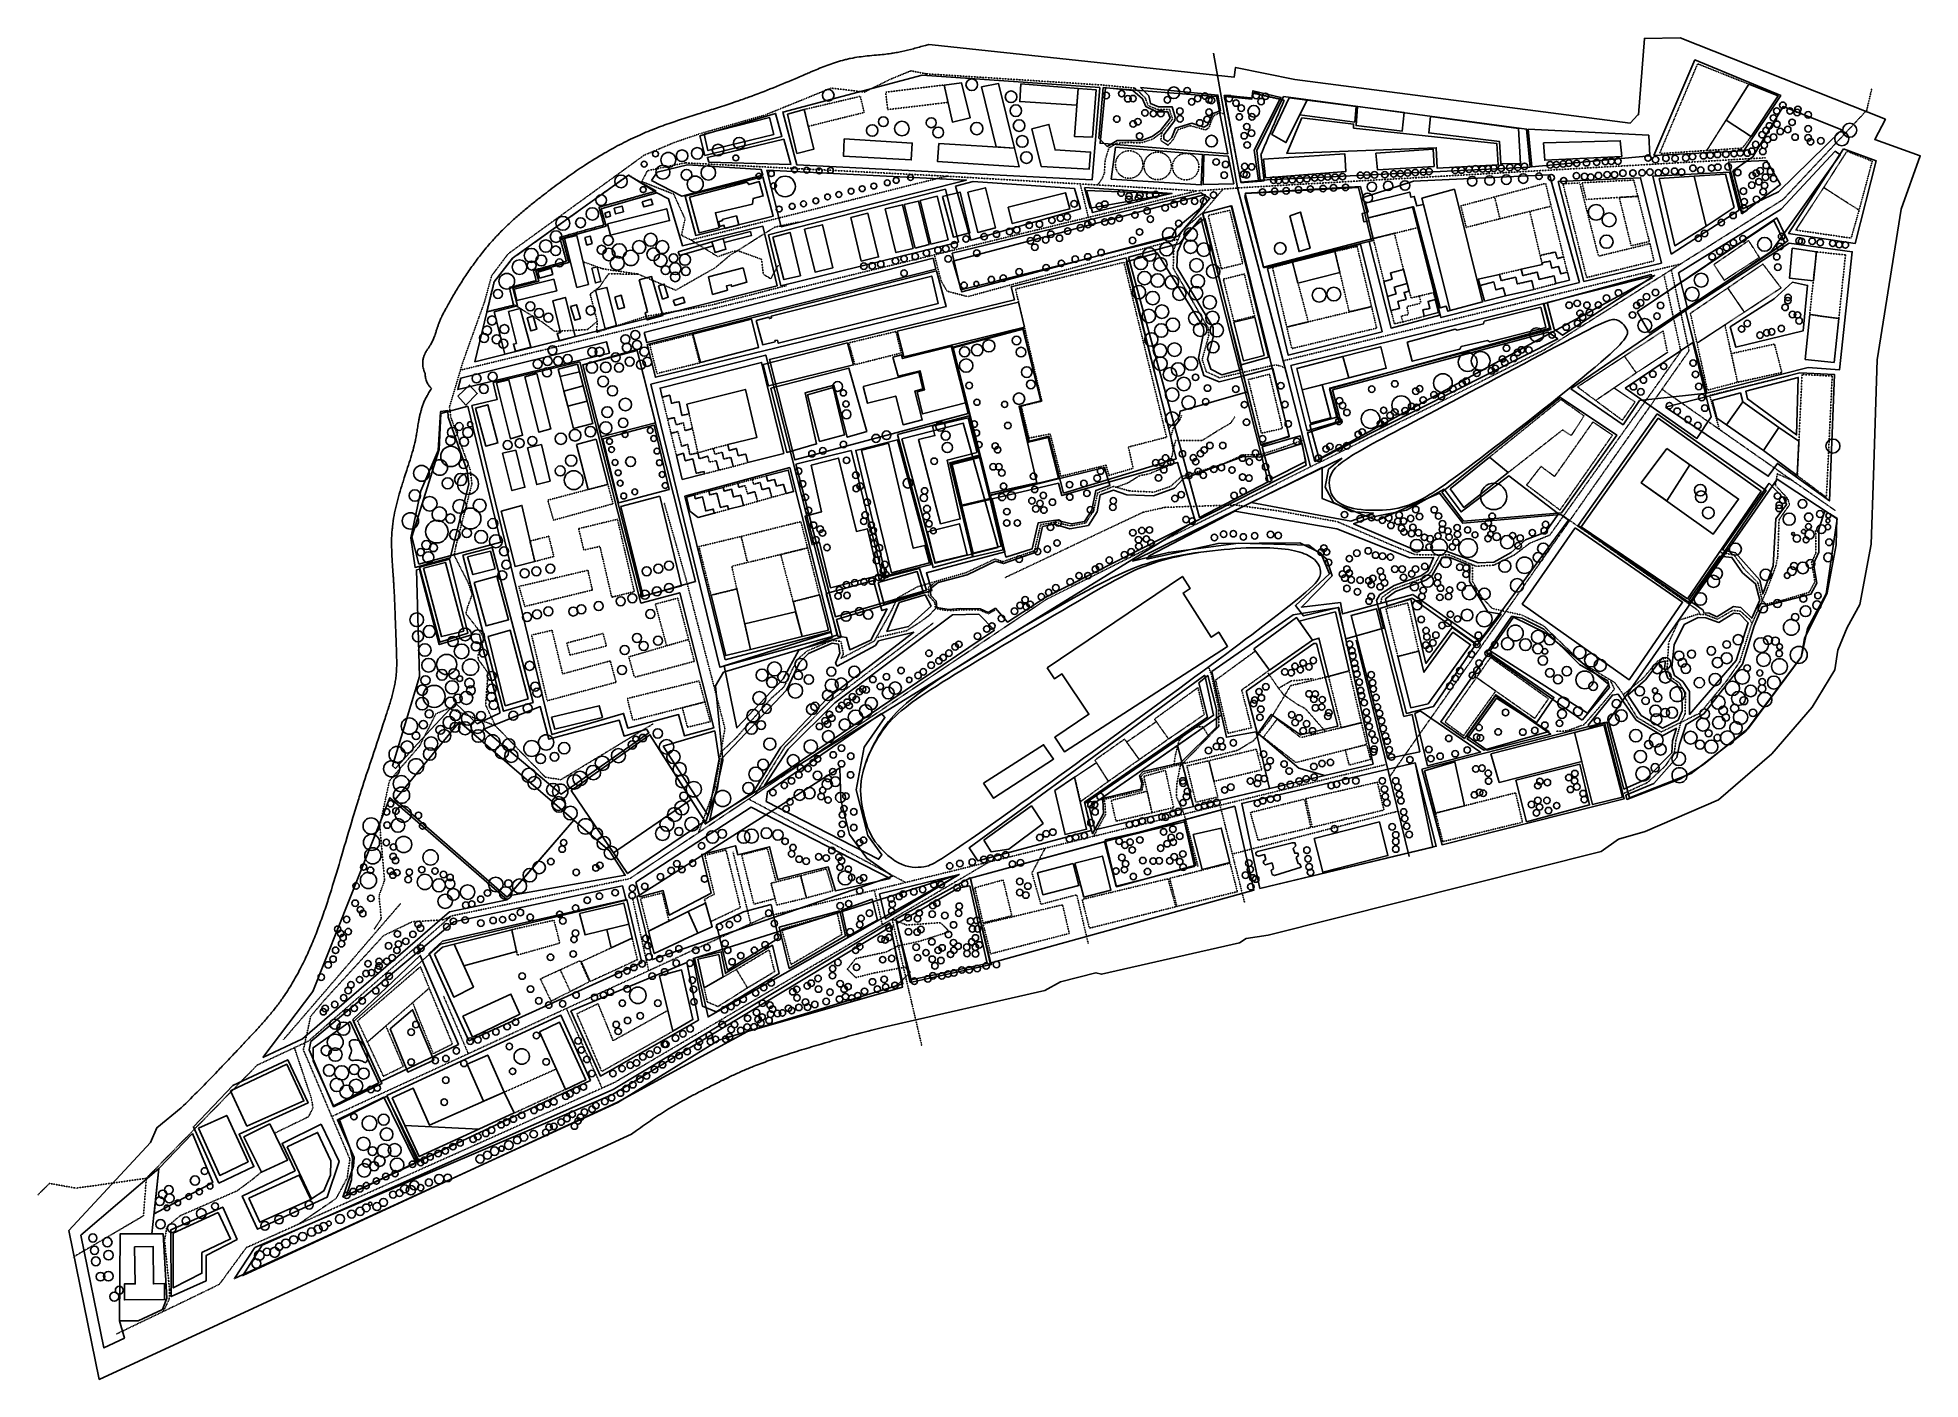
# Model space of a CAD drawing. Header units: metres. Extents: x -48 to 1213, y -26 to 873.
import ezdxf

# ---------------------------------------------------------------- set-up
doc = ezdxf.new("R2010")
doc.units = ezdxf.units.M
for name, pattern in [('1', [0.002, 0.002]), ('10', [0.001, 0.001]), ('11', [0.012, 0.004, -0.001, 0.004, -0.001, 0.001, -0.001]), ('19', [0.001, 0.001]), ('2', [0.001, 0.001]), ('3', [0.012, 0.004, -0.001, 0.004, -0.001, 0.001, -0.001]), ('4', [0.001, 0.001]), ('5', [0.012, 0.004, -0.001, 0.004, -0.001, 0.001, -0.001]), ('6', [0.012, 0.004, -0.001, 0.004, -0.001, 0.001, -0.001]), ('7', [0.012, 0.004, -0.001, 0.004, -0.001, 0.001, -0.001]), ('8', [0.001, 0.001]), ('Center', [0.004, 0.0025, -0.0005, 0.0005, -0.0005]), ('Dashed', [0.01, 0.005, -0.005]), ('DOT', [1200, 600, -600])]:
    doc.linetypes.add(name, pattern=pattern)
for name, color, linetype, true_color in [('Blocks', 1, 'Continuous', 0xff0000), ('Buildings$Commercial', 173, 'Continuous', 0x424ace), ('Buildings$Industrial', 9, 'Continuous', 0xbebebe), ('Buildings$Library', 215, 'Continuous', 0xb242a5), ('Buildings$Parking', 122, 'Continuous', 0x1ccbb2), ('Buildings$Residential', 55, 'Continuous', 0x919748), ('Buildings$Workshop', 15, 'Continuous', 0xbf3f3f), ('Green_Spaces', 3, 'Continuous', 0x1bff00), ('Landuse$commercial', 172, 'Continuous', 0x0000bf), ('Landuse$culture', 30, 'Continuous', 0xff7f00), ('Landuse$greenery', 72, 'Continuous', 0x76c02d), ('Landuse$hedge', 111, 'Continuous', 0x7fffbf), ('Landuse$park', 3, 'Continuous', 0x00ff00), ('Landuse$parking', 123, 'Continuous', 0x3fbfbf), ('Landuse$plaza', 6, 'Continuous', 0xff00ff), ('Landuse$railway', 33, 'Continuous', 0xda9942), ('Landuse$residential', 45, 'Continuous', 0x8b864e), ('Pavement', 252, 'Continuous', 0x829093), ('Playgrounds', 162, 'Continuous', 0x2734c3), ('railway track', 7, 'Continuous', 0xffffff), ('Site', 225, 'Continuous', 0xb22c80), ('Street', 1, 'Continuous', 0xff0000), ('Tree$Tree_type_1', 111, 'Continuous', 0x7fffbf), ('Tree$Tree_type_2', 125, 'Continuous', 0x3fbf7f)]:
    doc.layers.add(name, color=color, linetype=linetype, true_color=true_color)

msp = doc.modelspace()

# ---------------------------------------------------------------- linework, layer by layer
at = {"layer": 'Blocks'}
for points in [[(1034.6, 794.2), (1062, 858.2), (1119.5, 834.3), (1094.7, 797.4)], [(663.3, 839.7), (658.2, 777.8), (460.3, 788), (451, 823.3), (544.4, 847.9)], [(749.2, 795.2), (741.6, 833.8), (667.1, 839.4), (663.5, 802.4)], [(747.1, 833.6), (757.9, 776.2), (769.7, 777.3), (766.7, 797.8), (784.7, 833.1), (765.9, 837.5), (765.1, 831.8)], [(951.6, 786.4), (770.7, 777.6), (768.6, 797.5), (786.5, 833.6), (949.2, 811.9)], [(395.4, 807.4), (398.8, 794.2), (450.4, 806.9), (446.1, 822.4)], [(1087.4, 783.8), (1094.2, 758.4), (1118, 769.8), (1160.5, 811.3), (1121.2, 827.1), (1100.9, 793.3)], [(950.4, 811.8), (952.7, 786.5), (1031.9, 794), (1031.1, 807.7)], [(451.7, 805.2), (400.5, 792.9), (401.5, 789.7), (456.4, 788.1)], [(670.9, 778.2), (673.8, 799.7), (732.2, 794.8), (731.3, 774.5)], [(733, 794.9), (732.5, 774.7), (753.1, 775.2), (749.4, 793.7)], [(1161.6, 798.7), (1124.8, 741.9), (1169.4, 735.3), (1183.4, 790.7)], [(363, 777.5), (383.4, 766.9), (437.5, 781), (436.6, 784.7), (387.2, 787.8), (366.9, 783)], [(440.3, 784.4), (449.9, 746.4), (574, 777.7)], [(1046, 728.1), (1033.8, 780.3), (1085.2, 783), (1091.7, 757.6)], [(244.6, 655.9), (257.6, 709.5), (270, 725.3), (347.6, 781), (366.5, 769.1), (374.5, 765.2), (383.7, 733.7), (437.7, 746.7), (447.3, 706.9)], [(385.5, 766.9), (437.7, 779.8), (444.6, 753.4), (392.7, 740.6)], [(441.4, 740.9), (559.9, 771.6), (568.6, 736.2), (449.7, 706.9)], [(566.7, 773.7), (578.5, 776.8), (646.3, 772.1), (650.4, 758.5), (577, 737.4)], [(653, 772.8), (656.8, 758.9), (711.8, 768.6)], [(760.5, 766.6), (773, 719.4), (846.5, 738.5), (837.9, 773.3), (761.1, 769)], [(984.6, 709), (964.6, 781.2), (873.4, 777), (839.7, 766.1), (843.1, 752.3), (873.4, 759.8), (891.9, 685.5)], [(970.5, 776.8), (1025.6, 779.3), (1039.6, 722.1), (987.5, 709.8)], [(564.5, 728.7), (570.3, 704.1), (715.6, 740.2), (737.1, 765.4), (731, 769.1)], [(732.3, 755.5), (771.5, 599.8), (790.1, 606.2), (751.9, 760.4)], [(843.9, 736.6), (858.5, 678.5), (891.1, 687.2), (872.9, 759.7), (843.1, 752.3), (846.8, 737.3)], [(682.5, 726), (730.1, 551.6), (776.2, 575.6), (731.1, 752.5), (716.8, 735.1)], [(1023.4, 689.5), (1031.5, 675.3), (1122.3, 735.4), (1114.9, 750.6)], [(775.6, 718.5), (789.6, 660.3), (852.4, 676.1), (837.9, 734.7)], [(1055.7, 690.2), (1125.2, 735.4), (1167.4, 729.7), (1158.9, 650.6), (1137.8, 652), (1070, 635)], [(358.2, 675.6), (359.8, 668.9), (553.6, 718.1), (551.7, 725.3)], [(639, 568), (629.2, 606), (616, 602.7), (610.1, 626.1), (624.3, 629.6), (612.1, 678.3), (564, 665.6), (575.2, 621.3), (459, 590.2), (442, 657.4), (606.1, 697.4), (604, 706.2), (681, 725.5), (714.6, 591)], [(360.1, 667.5), (365.6, 645.6), (560.5, 692.9), (553.9, 716.9)], [(963.1, 695.7), (967.8, 677.8), (973.2, 673.7), (1035, 713.8)], [(791.4, 653.5), (802.2, 609.7), (823.5, 616), (817.4, 638.3), (965.6, 677.6), (960.7, 695.1)], [(979, 637.7), (1055.7, 690.2), (1059.3, 676.2), (1070, 635), (1024.9, 630.1), (1013.9, 613.7)], [(233.2, 637.3), (235.4, 645), (332.8, 669.4), (334.8, 661.8)], [(564.7, 665.2), (589.7, 566.6), (635.7, 577.9), (628.8, 605.3), (615.6, 602), (609.6, 626.3), (623.8, 629.8), (611.8, 677.8)], [(819.3, 637.1), (824.9, 615.6), (802.5, 608.4), (807.4, 589.2), (970.1, 671.3), (963.6, 675.8)], [(242.6, 626.6), (296.2, 406.1), (344.3, 420.3), (347.1, 410.5), (381.2, 419.5), (385.2, 405.2), (404.8, 410.7), (382, 501.2), (355.9, 494.2), (315, 655.9), (257, 642), (259.7, 630.7)], [(353.4, 663.5), (365.6, 615.1), (329.4, 605.6), (317.1, 654)], [(362.5, 640.9), (408.9, 451.2), (487.4, 472.7), (439.6, 660.4)], [(1042.3, 625.6), (1132.3, 648.5), (1155.6, 647.4), (1152.1, 562.7), (1117.3, 587.8), (1111.1, 579.2)], [(892.4, 568.6), (907, 549.2), (972.6, 554.7), (1009.7, 606.8), (972, 631.9)], [(240, 626.1), (221.9, 621.2), (220.7, 597.1), (202.5, 538.7), (207.2, 520.4), (262.2, 535.1)], [(1036.7, 621), (1109.8, 569.6), (1058.3, 494.4), (983.9, 546.2)], [(330.4, 604.3), (341, 561.5), (374.8, 570.4), (364.9, 613.5)], [(530.7, 604.3), (553, 520.9), (595.2, 531.5), (571.9, 614.7)], [(772.2, 599), (777.9, 577.2), (801.4, 589.2), (797.5, 606.4)], [(459.7, 587.3), (486.2, 485.1), (547.2, 503), (542.5, 517.4), (518.2, 511.2), (496.7, 596.4)], [(499.8, 596.6), (519.9, 512.6), (550.3, 520.2), (527.9, 603.6)], [(411.2, 448), (490, 471.5), (486.9, 483.2), (550.9, 502.7), (547.2, 514.5), (599.8, 528.6), (591.3, 564.1), (635.6, 574.6), (638, 566.3), (715.3, 588.5), (727.2, 549.4), (402.2, 348.9), (410.9, 388.7), (405.8, 438.9)], [(685.2, 522.4), (709.3, 528.2), (756.2, 534.4), (803.3, 533.1), (815.2, 523.9), (818.9, 512.5), (798.4, 491.6), (824.5, 494.6), (826, 487), (873.1, 500.1), (917.6, 468.7), (977.3, 549.7), (972.2, 553.5), (906.5, 547.7), (890.8, 567.9), (849.2, 549.5), (812.4, 564.3), (812.4, 585.1)], [(1018.3, 363.8), (1004.2, 415.4), (1117.2, 577.2), (1157.3, 550.7), (1150, 500.5), (1137.4, 477.2), (1133.4, 458.5), (1095.9, 408.3), (1059.5, 380)], [(368.7, 565.8), (342.5, 558.9), (357.5, 498.9), (383.1, 505.8)], [(981.9, 544.6), (946.4, 493.6), (1017.9, 442.8), (1053.8, 494.8)], [(236.6, 526.4), (263.9, 421.8), (283.8, 427.6), (256.2, 531.6)], [(207.7, 518.4), (221.3, 468.1), (239.9, 474), (227.7, 523.7)], [(261.6, 420.7), (246.3, 413.4), (231.7, 427.1), (221.4, 416.3), (206.1, 399.8), (191.6, 383.5), (189.6, 385.1), (207.6, 445.1), (205.7, 516.5), (207.5, 517), (220.8, 466.4), (245, 473.6), (247.7, 473.1), (248.4, 470)], [(850.9, 490.7), (868.7, 420.3), (886.9, 424.9), (915.4, 467), (872.6, 497.5)], [(738.3, 448.5), (748.2, 404.4), (768.1, 407.9), (796.6, 383.6), (814.2, 378.7), (846.4, 386.4), (823.4, 491.2), (792.8, 486.3)], [(872.6, 419.7), (877.7, 394.6), (856.2, 390.2), (831.8, 486), (848.7, 490.5), (867.1, 418.3)], [(924.9, 462.2), (940.5, 484.9), (961.5, 474.5), (1004.3, 439.7), (990.1, 420.5)], [(924, 460.9), (891.8, 414.7), (907.6, 403.5), (928.6, 432.8), (956, 414), (967.6, 431)], [(733.8, 446), (575.9, 330.3), (581.6, 321.5), (657.6, 341.9), (653.4, 360), (739.6, 419.1)], [(929.1, 430.5), (909.5, 403.2), (920.6, 395.6), (964.2, 408.2)], [(250.8, 409.7), (302.5, 366.3), (361.3, 407.2), (359.7, 409.7), (344.7, 405.1), (341.4, 415.7), (294.2, 403), (288.5, 424.9)], [(814.2, 378.7), (796.6, 383.6), (768.1, 407.9), (748.2, 404.4), (744.8, 419.4), (656.3, 357.7), (660, 342.4)], [(874.3, 420.2), (882.8, 385.2), (918.4, 394.4), (877.9, 422.1)], [(335, 328.3), (335.3, 327.7), (311.1, 348.7), (234.3, 414.6), (191.4, 362.7), (266.3, 297.2), (267.2, 298.1), (345.4, 311.9)], [(362, 406), (309.3, 368.7), (347, 313), (398.8, 348.1)], [(370.8, 398.3), (405.4, 408.6), (408.4, 389.6), (401, 351.9)], [(879, 383), (892.6, 332.3), (1014.6, 363), (1001.4, 414.3)], [(353.3, 297.4), (489.1, 383.9), (489.8, 362.5), (495.6, 339.2), (507.2, 323.3), (524.4, 311.2), (363.6, 255.4)], [(770.6, 302.9), (886.4, 330.8), (874.6, 387.3), (758.4, 360)], [(102.7, 189.7), (129.2, 202.2), (227.6, 287.3), (266.4, 295.5), (187.8, 363.8), (153.6, 277.7), (136.2, 234)], [(589.9, 252.9), (766.5, 301.8), (753.8, 358.1), (576.8, 309.9)], [(391.8, 256.4), (569.2, 312.4), (400.9, 217)], [(576.2, 304.8), (588, 252.7), (536.9, 241.9), (527.3, 279.6), (568.4, 303.3)], [(240.6, 200.9), (214, 259.5), (223.1, 267.6), (346.6, 295.6), (356.6, 253.5)], [(97.2, 62.4), (336.8, 164.9), (523.2, 277.3), (531.4, 239.2), (408.1, 201.4), (340.5, 159.7), (83.6, 41.6)], [(163, 215.2), (208.1, 258.2), (233.7, 198.5), (181.8, 173.6)], [(309, 221), (328.8, 177.3), (394.6, 214.8), (386.7, 253.5)], [(185.8, 164.2), (302.4, 218.1), (322.1, 174.4), (206.3, 119.9)], [(161.2, 213.9), (180.4, 172.8), (150.1, 157.4), (136.3, 187.5), (136.3, 196.3)], [(73.1, 105.5), (56.1, 143.3), (82.5, 170.9), (119.3, 188.2), (133, 159.3), (86.7, 138.3), (96.7, 116.7)], [(183.7, 163.2), (205.1, 119.3), (156.3, 96.2), (163.5, 116.9), (163.8, 122.8), (152.6, 148)], [(55.6, 138.9), (69.1, 105.9), (29.8, 85), (32.9, 115.3)], [(141.8, 145.1), (115.6, 132.2), (124.3, 113.9), (88.9, 96.9), (99.1, 74.7), (145.7, 96.1), (153.8, 120.1)], [(107.4, 145.2), (119.2, 121), (101.7, 113), (90, 136.7)], [(75.8, 89.5), (85.4, 67.9), (64.7, 57.1), (64.8, 40.2), (41.3, 29.6), (41, 74.2)], [(6.7, 13.2), (7, 71.5), (35.9, 71.5), (38.4, 28.5), (35.5, 21), (19.1, 13.4)]]:
    msp.add_lwpolyline(points, close=True, dxfattribs=at)
for points in [[(817.5, 578.3), (818.6, 582.8), (824.2, 590.1), (885, 621.3), (1000, 682.9), (1009.7, 685.9), (1017.7, 677.7), (1018, 669.1), (903.9, 579.5), (876.5, 561.2), (859.4, 556.3), (834.4, 556), (817.9, 563), (816.5, 573.8), (817.5, 578.3)], [(504.7, 355.7), (503.4, 362.1), (500.7, 375.5), (517.5, 414.9), (554, 439.6), (665.8, 505.9), (703.4, 526), (774.5, 533.7), (807.5, 527.3), (813.6, 513.6), (804.7, 500.8), (558.4, 321.5), (546.5, 316.8), (529, 316.8), (508.5, 337.1), (506, 349.3), (504.7, 355.7)]]:
    msp.add_open_spline(points, degree=3, dxfattribs=at)
at = {"layer": 'Buildings$Commercial'}
msp.add_line((412.3, 456.2), (385.3, 565.8), dxfattribs=at)
at = {"layer": 'Buildings$Commercial', "linetype": '4'}
for points in [[(790.1, 832.7), (778.6, 808.2), (788, 802.8), (802.3, 831.2)], [(802.3, 831.2), (835, 827.1), (834.1, 816.4), (797.4, 821.4)], [(836, 826.9), (835, 814.2), (866, 810.5), (867.2, 823)], [(884.9, 820.2), (883.7, 809.3), (931.1, 803.6), (931.9, 788.7), (945.2, 788.5), (943.8, 812.2)], [(773, 791.8), (827.5, 795.2), (828.1, 783.4), (774.4, 779.2)], [(848.3, 795.8), (849.3, 784.6), (887.3, 786.8), (886.7, 798.4)], [(960.6, 802.7), (961.4, 791), (1013, 793.6), (1012, 804.1)], [(1038.1, 778.8), (1048.5, 733.7), (1069.5, 746.8), (1061.6, 780.4)], [(1061.6, 780.4), (1082.6, 781.7), (1088.2, 759.3), (1069.5, 746.8)], [(1127.1, 732.1), (1125.4, 711.9), (1141.4, 710.2), (1143.4, 729.6)], [(792.4, 722.7), (820.9, 729.8), (824.2, 715.8), (796.1, 708.7)], [(853.7, 709.7), (856.1, 699.7), (861.8, 701.4), (860.6, 706), (869.2, 708.3), (866.8, 717.7), (858.1, 715.5), (859.2, 711.3)], [(856.1, 699.7), (858.4, 690.3), (864.1, 691.7), (863, 696.4), (868.5, 697.7), (867.2, 702.4), (870.6, 703.3), (869.2, 708.3), (860.6, 706), (861.8, 701.4)], [(1138.9, 687.6), (1135.9, 657.5), (1155.2, 655.5), (1158.4, 684.9)], [(795.4, 651.4), (799, 637.2), (830.2, 645.2), (826.2, 659.4)], [(826.2, 659.4), (851.6, 666), (855.2, 651.6), (830.2, 645.2)], [(799, 637.2), (804.6, 614.8), (818.2, 618.4), (812.3, 640.6)], [(1073.5, 629.9), (1076.7, 618.1), (1083.1, 613.7), (1094.1, 629.1), (1092.5, 635.1)], [(1094.1, 629.1), (1118.2, 611.8), (1108, 596.5), (1083.1, 613.7)], [(1118.2, 611.8), (1131.7, 602.8), (1130.6, 579.7), (1108, 596.5)], [(379.7, 593.2), (383.6, 577.1), (398.6, 580.9), (398.2, 582.4), (393, 581.2), (390.8, 590.9), (385.6, 589.6), (384.4, 594.6)], [(898.1, 570.8), (907.2, 558.3), (937, 581.8), (924.4, 592)], [(401.4, 569.3), (411, 571.8), (411.7, 569.3), (416.6, 570.5), (417.9, 565.4), (422.8, 566.5), (424.7, 559.7), (414.7, 557.1), (414, 559.5), (409.2, 558.4), (406.7, 567.9), (402.1, 566.7)], [(402.9, 499.5), (412.8, 459.1), (429.4, 463.2), (420.2, 503.7)], [(457.9, 495.2), (463.9, 471.8), (481.5, 476.1), (475.5, 499.7)], [(425.5, 480.4), (429.4, 463.2), (463.9, 471.8), (459.6, 488.4)], [(93.2, 95.5), (100.6, 79.4), (134.9, 94.5), (126.9, 111)], [(72.8, 86), (81, 68.2), (61.8, 59), (61.8, 45.2), (42.6, 35.4), (42.6, 72)]]:
    msp.add_lwpolyline(points, close=True, dxfattribs=at)
at = {"layer": 'Buildings$Commercial', "linetype": '5'}
for points in [[(1148.3, 772.7), (1163.9, 797.1), (1180.8, 790.3), (1172, 757.5)], [(973.6, 775.2), (989.5, 712.4), (1034.6, 723.5), (1031.9, 735.1), (997.4, 726.7), (984.9, 775.8)], [(1148.3, 772.7), (1129.6, 744.2), (1166.7, 738.8), (1172, 757.5)], [(820.9, 729.8), (835.7, 733.3), (845.4, 692.9), (830.4, 689.4)], [(846.5, 738.5), (853.7, 709.7), (859.2, 711.3), (858.1, 715.5), (866.8, 717.7), (860.7, 742)], [(792.4, 722.7), (803, 682.7), (788.6, 679.2), (779, 719.2)], [(1084, 705.4), (1095.1, 689.2), (1063.4, 668.4), (1059, 688.4)], [(1014.8, 659.7), (1040.7, 676.6), (1043.6, 662.2), (1022.7, 648.5)], [(983.3, 639.1), (995.5, 630), (1022.7, 648.5), (1014.8, 659.7)], [(1133.8, 647.4), (1154, 646.4), (1150.1, 565.1), (1130.6, 579.7)], [(924.4, 592), (972.2, 630.7), (987.8, 619.7), (979.2, 606.5), (973.4, 610.3), (937, 581.8)], [(995.5, 630), (1013.4, 616.8), (1021.9, 629), (1007.8, 638.4)], [(376.1, 608), (379.7, 593.2), (384.4, 594.6), (385.6, 589.6), (390.8, 590.9), (393, 581.2), (398.2, 582.4), (398.6, 580.9), (408.1, 583.3), (406.4, 589.7), (401.8, 588.7), (400.8, 592.7), (395, 591), (394.1, 594.9), (388.7, 593.7), (387.3, 600.5), (383.2, 599.4), (380.7, 609.2)], [(958.9, 585.8), (968, 579.1), (993.7, 615.6), (1006.8, 606.8), (971.6, 556.6), (949.3, 573.4)], [(411, 571.8), (420.9, 574.5), (421.5, 571.8), (425.8, 573), (427.3, 567.5), (432.3, 568.9), (434.1, 562.4), (424.7, 559.7), (422.8, 566.5), (417.9, 565.4), (416.6, 570.5), (411.7, 569.3)], [(423.1, 538.9), (394.8, 532.1), (402.9, 499.5), (420.2, 503.7), (416.8, 518.9), (427.4, 521.5)], [(467.6, 531.2), (475.5, 499.7), (457.9, 495.2), (449.6, 526.8)]]:
    msp.add_lwpolyline(points, close=True, dxfattribs=at)
at = {"layer": 'Buildings$Commercial', "linetype": '6'}
for points in [[(986.4, 775.9), (989.2, 764.7), (1023.8, 766.8), (1021, 777.7)], [(735.9, 754), (744.8, 718.3), (759.1, 721.8), (750.4, 757.4)], [(1138.9, 687.6), (1143.4, 729.6), (1162.9, 727.5), (1158.4, 684.9)], [(845.4, 692.9), (848.8, 678.5), (792, 664.8), (788.6, 679.2)], [(762.8, 644), (771.6, 608.1), (785.7, 611.2), (777, 647.6)], [(373.8, 617.5), (376.1, 608), (380.7, 609.2), (383.2, 599.4), (387.3, 600.5), (388.7, 593.7), (394.1, 594.9), (390.5, 611.2), (385.5, 609.8), (384.4, 615), (379.5, 613.7), (378.3, 618.5)], [(404.4, 597.9), (394.1, 594.9), (395, 591), (400.8, 592.7), (401.8, 588.7), (406.4, 589.7), (408.1, 583.3), (417.8, 585.7), (416.2, 591.9), (411.4, 590.8), (410.4, 595.3), (405.5, 594)], [(420.9, 574.5), (430.6, 577.1), (431.4, 573.9), (435.8, 575), (437.1, 570.2), (441.9, 571.5), (443.6, 565.1), (434.1, 562.4), (432.3, 568.9), (427.3, 567.5), (425.8, 573), (421.5, 571.8)]]:
    msp.add_lwpolyline(points, close=True, dxfattribs=at)
at = {"layer": 'Buildings$Commercial', "linetype": '7'}
for points in [[(1023.8, 766.8), (1031.5, 736.5), (1019.3, 733.7), (1011.3, 766.1)], [(746.1, 711.3), (753.1, 683.1), (767, 686.6), (760.2, 714.8)], [(370.2, 632.3), (373.8, 617.5), (378.3, 618.5), (379.5, 613.7), (384.4, 615), (385.5, 609.8), (390.5, 611.2), (388.2, 621.1), (383.4, 620), (381.5, 629.2), (376.4, 628.2), (375.2, 633.5)], [(414.1, 600.4), (404.4, 597.9), (405.5, 594), (410.4, 595.3), (411.4, 590.8), (416.2, 591.9), (417.8, 585.7), (427.5, 588.4), (426.2, 594.1), (421.1, 593), (419.9, 597.8), (415, 596.5)], [(430.6, 577.1), (439.8, 579.5), (440.9, 576), (445.5, 577.1), (446.8, 572.7), (451.4, 573.8), (453.2, 567.7), (443.6, 565.1), (441.9, 571.5), (437.1, 570.2), (435.8, 575), (431.4, 573.9)], [(463.1, 548.8), (423.1, 538.9), (427.3, 521.4), (467.6, 531.2)]]:
    msp.add_lwpolyline(points, close=True, dxfattribs=at)
at = {"layer": 'Buildings$Commercial', "linetype": '3'}
for points in [[(1074.7, 721.1), (1081.7, 710.6), (1105.2, 725.8), (1098, 737.1)], [(1084, 705.4), (1107.6, 721.4), (1119.7, 705.4), (1095.1, 689.2)], [(858.4, 690.3), (860.7, 681.4), (866.2, 682.6), (865.4, 686.6), (870.1, 687.6), (869, 692.9), (878.5, 695.2), (877.4, 700), (871.9, 698.7), (870.6, 703.3), (867.2, 702.3), (868.5, 697.7), (863, 696.4), (864.1, 691.7)], [(877.4, 700), (886.9, 702.3), (888.1, 697.6), (883.3, 696.4), (884.5, 691.7), (879.7, 690.7), (880.7, 686.4), (866.2, 682.6), (865.4, 686.6), (870.1, 687.6), (869, 692.9), (878.5, 695.2)], [(1063.4, 668.4), (1070.4, 636.9), (1090.6, 642.2), (1082.1, 680.7)], [(1086.4, 661.4), (1115.3, 667.8), (1120.3, 648.7), (1090.6, 642.2)], [(391.8, 566.7), (401.4, 569.3), (402.1, 566.7), (406.7, 567.9), (409.2, 558.4), (414, 559.5), (414.7, 557.1), (405.1, 554.5), (404.4, 557.2), (399.4, 556), (397.2, 565.4), (392.3, 564.2)]]:
    msp.add_lwpolyline(points, close=True, dxfattribs=at)
at = {"layer": 'Buildings$Commercial', "linetype": '2'}
for points in [[(888.1, 697.6), (890.3, 689), (880.7, 686.4), (879.7, 690.7), (884.5, 691.7), (883.3, 696.4)], [(386.4, 565.3), (388.7, 555.9), (394.4, 551.7), (405.1, 554.5), (404.4, 557.2), (399.4, 556), (397.2, 565.4), (392.3, 564.2), (391.8, 566.7)]]:
    msp.add_lwpolyline(points, close=True, dxfattribs=at)
at = {"layer": 'Buildings$Commercial', "linetype": '8'}
for points in [[(753.2, 682.5), (759.6, 656.6), (773.4, 660.2), (767.2, 685.9)], [(427.5, 588.4), (451.6, 594.5), (436.8, 655.5), (368.8, 638.3), (370.2, 632.3), (375.2, 633.5), (376.4, 628.2), (381.5, 629.2), (383.4, 620), (388.2, 621.1), (386.7, 627.5), (425.9, 637.4), (433.6, 605.3), (414.1, 600.4), (415, 596.5), (419.9, 597.8), (421.1, 593), (426.2, 594.1)], [(439.8, 579.5), (454.6, 583.4), (458.2, 569), (453.2, 567.7), (451.4, 573.8), (446.8, 572.7), (445.5, 577.1), (440.9, 576)]]:
    msp.add_lwpolyline(points, close=True, dxfattribs=at)
at = {"layer": 'Buildings$Commercial'}
for points in [[(385.3, 565.8), (455.6, 585), (483.3, 475.2)], [(483.3, 475.2), (412.3, 456.2)]]:
    msp.add_lwpolyline(points, dxfattribs=at)
at = {"layer": 'Buildings$Commercial', "linetype": '19'}
for points in [[(80.9, 167.5), (118.7, 185.2), (130.2, 160.7), (92, 143.8)], [(59.5, 142.3), (73.8, 110.7), (92.8, 119.9), (78.5, 150.9)], [(118.9, 129.9), (135.3, 95.1), (143.6, 100.3), (148, 111), (148.1, 120.5), (139.3, 139.5)]]:
    msp.add_lwpolyline(points, close=True, dxfattribs=at)
at = {"layer": 'Buildings$Industrial', "linetype": '2'}
msp.add_lwpolyline([(869.3, 669.1), (901.3, 677.7), (902.7, 677.1), (920.3, 681.3), (920.9, 683.1), (958.7, 692.5), (962.1, 678.9), (924.6, 669.4), (923.1, 670.3), (905.5, 666.1), (904.6, 664.5), (872.7, 656.3)], close=True, dxfattribs=at)
at = {"layer": 'Buildings$Industrial', "linetype": '1'}
msp.add_lwpolyline([(503.6, 596.8), (523.9, 514.6), (549.3, 521.2), (546.1, 532.9), (538.4, 531), (521.7, 601.3)], close=True, dxfattribs=at)
at = {"layer": 'Buildings$Library', "linetype": '6'}
for points in [[(927.8, 766.4), (962, 775.5), (965.7, 760.2), (931.4, 751.8)], [(905.2, 760.4), (908.8, 746), (931.4, 751.8), (927.8, 766.4)], [(951.4, 756.7), (958.3, 727.2), (968.6, 729.5), (969.8, 725.1), (974, 726.3), (965.7, 760.2)]]:
    msp.add_lwpolyline(points, close=True, dxfattribs=at)
at = {"layer": 'Buildings$Library', "linetype": '4'}
msp.add_lwpolyline([(959.5, 722.3), (959.8, 721.1), (945.7, 717.9), (946.8, 713.7), (956.3, 716), (957.6, 711.1), (967.7, 713.5), (968.9, 708.3), (977.9, 710.7), (976.6, 716), (972.1, 714.9), (970.7, 719.8), (966.1, 718.7), (965, 723.4)], close=True, dxfattribs=at)
at = {"layer": 'Buildings$Library', "linetype": '5'}
msp.add_lwpolyline([(958.3, 727.2), (959.5, 722.3), (965, 723.4), (966.1, 718.7), (970.7, 719.8), (972.1, 714.9), (976.6, 716), (974, 726.3), (969.8, 725.1), (968.6, 729.5)], close=True, dxfattribs=at)
at = {"layer": 'Buildings$Library', "linetype": '2'}
for points in [[(931, 714.5), (916.9, 711.2), (918.1, 707.1), (927.3, 709.4), (928.7, 704.1), (933.6, 705.4), (935.1, 700.1), (954.1, 704.4), (952.7, 710.3), (943, 708.1), (942, 712.6), (932.2, 710.3)], [(918.1, 707.1), (921.1, 696.6), (935.1, 700.1), (933.6, 705.4), (928.7, 704.1), (927.3, 709.4)]]:
    msp.add_lwpolyline(points, close=True, dxfattribs=at)
at = {"layer": 'Buildings$Library', "linetype": '3'}
msp.add_lwpolyline([(945.7, 717.9), (931, 714.5), (932.2, 710.3), (942, 712.6), (943, 708.1), (952.7, 710.3), (954.1, 704.4), (968.9, 708.3), (967.7, 713.5), (957.6, 711.2), (956.3, 716), (946.8, 713.7)], close=True, dxfattribs=at)
at = {"layer": 'Buildings$Parking', "linetype": '7'}
msp.add_lwpolyline([(1063.8, 855.6), (1038.3, 795.4), (1069.9, 797.5), (1098.2, 841.9)], close=True, dxfattribs=at)
at = {"layer": 'Buildings$Parking', "linetype": '4'}
msp.add_lwpolyline([(1098.2, 841.9), (1117.7, 834.2), (1099.6, 806.8), (1082.9, 817.9)], close=True, dxfattribs=at)
at = {"layer": 'Buildings$Parking', "linetype": '5'}
msp.add_lwpolyline([(1082.9, 817.9), (1069.9, 797.5), (1093.8, 799.1), (1099.6, 806.8)], close=True, dxfattribs=at)
at = {"layer": 'Buildings$Residential', "linetype": '3'}
for points in [[(465.4, 825), (502.9, 833.8), (505.5, 823), (468, 813.7)], [(519.9, 836.6), (521.2, 824.9), (561.7, 829.8), (559.1, 841.4)], [(387.9, 469.9), (380.6, 497.5), (365.6, 493.6), (373.2, 465.6)], [(282.7, 472.8), (293.2, 428.8), (339.3, 441.2), (335.4, 455.5), (303.5, 446.8), (296.4, 476)], [(306.3, 467.5), (308.4, 459.4), (332.8, 465.5), (330.6, 473.9)], [(347.8, 458.2), (351.6, 444.5), (391.7, 455.2), (387.9, 469.9)], [(346.8, 430.3), (350.5, 415.7), (398.8, 428), (394.9, 442.1)], [(398.8, 428), (402.5, 414.8), (387.1, 411.1), (383.7, 424.1)], [(398.8, 325.2), (405.1, 299.1), (398.5, 295.7), (402.7, 280.8), (422.6, 290.2), (412.9, 328.8)], [(350.1, 269.7), (316, 254), (321.9, 240.7), (353.6, 255.3)], [(288.6, 242.4), (315.2, 254.6), (321.5, 240.5), (295.8, 227.5)], [(419.9, 248.7), (441.8, 261.9), (445.5, 247.3), (427.3, 236.4)], [(166.1, 214.2), (172.7, 200.1), (214.1, 236.2), (208.2, 250.6)], [(398.3, 236.4), (400.4, 227), (407.5, 223.9), (427.3, 236.4), (419.9, 248.7)], [(214.1, 236.2), (229.7, 198.8), (216.8, 192.3), (203, 226.5)], [(313, 219), (329.7, 180.4), (377.3, 207.3), (374, 221.3), (337.3, 201), (327.2, 225.8)], [(172.7, 200.1), (183.4, 177.2), (196.8, 183.7), (185.1, 210.9)], [(264.3, 166.5), (299.3, 182.1), (305.5, 168.4), (271.1, 152.6)]]:
    msp.add_lwpolyline(points, close=True, dxfattribs=at)
at = {"layer": 'Buildings$Residential', "linetype": '4'}
for points in [[(559.1, 841.4), (570.6, 842.9), (576.4, 819.4), (564.6, 816.5)], [(584.1, 840.2), (594, 799.9), (606.3, 799.1), (595.5, 842.4)], [(610.4, 842.2), (609.7, 830.3), (648, 827.9), (648.8, 839.1)], [(648.8, 839.1), (660.8, 838.2), (658.5, 806.5), (646.4, 806.8)], [(454.1, 821.9), (460.4, 795.6), (471.7, 798.4), (465.4, 825)], [(398.4, 808.4), (400.8, 797.5), (444.9, 808.3), (442.1, 819.6)], [(617.8, 812), (624.1, 786.9), (656.2, 785), (657.2, 796.5), (633.4, 797.9), (629.3, 815)], [(492.2, 805.4), (491.6, 793.8), (537, 791.2), (537.7, 802.5)], [(555.5, 802.1), (554.7, 790.1), (609.4, 786.6), (606.3, 799.1)], [(863, 458.5), (871.6, 424.1), (883.3, 426.7), (911.7, 466.3), (899.9, 474.7), (880.5, 447.9), (877, 462.1)], [(925.2, 393.3), (930.9, 374.1), (986.2, 388.1), (981.3, 407.6)], [(981.3, 407.6), (1000.9, 412.6), (1013.4, 364.3), (993.5, 359.2)], [(880.8, 381.9), (888.2, 353.5), (907.7, 358.5), (901.1, 387.9)], [(633.3, 368.7), (646.5, 377.6), (654.5, 342.7), (640.1, 339.1)], [(585.7, 335.4), (590.5, 327.6), (602.3, 329.4), (625.3, 346.6), (617.5, 358.3)], [(725.9, 339.1), (744.7, 343.5), (750.5, 320.5), (731.9, 315.7)], [(621.5, 313.4), (645.5, 319.7), (649.2, 305), (625.1, 298.8)], [(646.6, 320), (652.7, 297.3), (670.7, 301.8), (665.1, 324.7)], [(314.8, 286.2), (318.5, 271.9), (347.8, 279), (344.4, 293.2)], [(333.1, 275.5), (336.1, 263.3), (350.1, 269.7), (347.8, 279)], [(217.6, 259), (223.1, 263.6), (230.9, 265.6), (243.7, 236.9), (230.5, 230.2)], [(230.9, 265.6), (269.4, 275.4), (272.6, 260.7), (237.3, 251.2)], [(394, 255.6), (398.3, 236.4), (411.1, 243.7), (408.1, 258.7)], [(368.4, 244.4), (377.3, 207.3), (390.8, 215.2), (383.2, 248.4)], [(236.7, 217.5), (268.9, 232.3), (274.9, 218.8), (243.2, 203.4)], [(288.1, 206.9), (301.4, 213.4), (319, 174.7), (305.5, 168.4)], [(239.5, 185.3), (253.3, 191.4), (264.3, 166.5), (250.5, 160.4)], [(189.2, 162.7), (203.3, 169.3), (214.3, 144.4), (264.3, 166.5), (271.1, 152.6), (247.3, 141.7), (197.8, 144.2)], [(197.8, 144.2), (207.3, 123.5), (247.3, 141.7)]]:
    msp.add_lwpolyline(points, close=True, dxfattribs=at)
at = {"layer": 'Buildings$Residential', "linetype": '2'}
for points in [[(574.9, 769.7), (581.6, 742.6), (593.4, 745.6), (586.7, 772.6)], [(519.6, 758.4), (526.8, 729.1), (538.3, 731.9), (531.1, 761.2)], [(543, 764.1), (550.2, 734.8), (561.8, 737.7), (554.5, 766.9)], [(602, 759.6), (604.7, 748.5), (643.3, 758.4), (640.4, 769.2)], [(465.5, 744.9), (472.6, 716), (484.5, 718.8), (477.5, 747.8)], [(496.6, 752.6), (503.5, 723.4), (515.2, 726.2), (508, 755.5)], [(444.4, 739.4), (451.7, 711), (462.8, 713.6), (455.9, 742.6)], [(259.3, 641.9), (268.5, 604.2), (276.7, 606.7), (267.5, 643.8)], [(278.2, 645.8), (287.6, 608.7), (295.5, 611), (286.2, 648)], [(245.2, 624.9), (252, 599.5), (260.1, 601.6), (253.3, 627.2)], [(263.3, 594.6), (269.5, 569.6), (278.2, 571.9), (272.2, 596.7)], [(280, 598.2), (286.2, 573.7), (295.1, 576), (289.3, 600.5)], [(296.1, 417.8), (298.2, 409.7), (330.1, 417.5), (328, 425.4)]]:
    msp.add_lwpolyline(points, close=True, dxfattribs=at)
at = {"layer": 'Buildings$Residential', "linetype": '1'}
for points in [[(233.2, 633), (238.6, 626.9), (246.3, 634.6), (241, 640.3)], [(210.4, 517.7), (222.3, 471.8), (237.3, 475.5), (225.1, 521.5)], [(239.7, 525.2), (243.4, 513.3), (258.2, 517.1), (255.1, 529)], [(244.3, 508.1), (252.2, 478.9), (267.3, 483.1), (259.4, 512.3)], [(253.5, 471.8), (265, 425.5), (280.3, 430), (268.4, 476)], [(806.9, 336.6), (812.7, 313.9), (856.4, 325.1), (850.7, 347.6)], [(387.6, 287.5), (399.2, 293.2), (403.7, 277.4), (394.1, 273)], [(361.1, 274.4), (387.6, 287.5), (394.1, 273), (364.9, 259.4)]]:
    msp.add_lwpolyline(points, close=True, dxfattribs=at)
at = {"layer": 'Buildings$Residential', "linetype": '10'}
msp.add_lwpolyline([(312.8, 600.6), (320.6, 570.4), (333.8, 573.8), (325.9, 604)], close=True, dxfattribs=at)
at = {"layer": 'Buildings$Residential', "linetype": '11'}
for points in [[(333.8, 573.8), (293.5, 563.2), (297.4, 549.8), (337.2, 560.8)], [(314.2, 544.1), (317.7, 529.8), (328.5, 532.2), (336.4, 498.2), (351.5, 501.9), (340.2, 550.4)]]:
    msp.add_lwpolyline(points, close=True, dxfattribs=at)
at = {"layer": 'Buildings$Residential', "linetype": '8'}
for points in [[(262.4, 555.9), (271.6, 518.7), (284.8, 522.1), (276.2, 559.7)], [(766.6, 463.7), (795.2, 484.5), (805.8, 469.5), (777.1, 449.4)]]:
    msp.add_lwpolyline(points, close=True, dxfattribs=at)
at = {"layer": 'Buildings$Residential', "linetype": '5'}
for points in [[(284.8, 522.1), (297.6, 525.5), (294.2, 539), (281.6, 535.8)], [(855, 490.5), (863, 458.5), (877, 462.1), (869.6, 494.3)], [(740.9, 442.6), (749.2, 407), (764.9, 410.7), (758.4, 436), (777.1, 449.4), (767.7, 462.2)], [(915.7, 444.4), (954.7, 417), (963.9, 430.1), (925.1, 457.8)], [(816.6, 445.1), (825.1, 410.7), (838.6, 414.1), (830.4, 448.8)], [(782.1, 416.4), (798, 404.1), (838.6, 414.1), (842.2, 399.5), (794.7, 387.4), (772.9, 404.3)], [(689.8, 389.4), (709.4, 403.2), (701.2, 414.8), (681.3, 401.1)], [(736.4, 388.6), (768.2, 396.3), (771.8, 382.5), (739.8, 374.8)], [(842.2, 399.5), (844.8, 389.5), (830.4, 385.7), (827.8, 395.8)], [(646.5, 377.6), (661.1, 387.3), (669.1, 374.8), (650.4, 361.2)], [(692.8, 378.1), (698.3, 353.8), (712.8, 357.2), (707.3, 382.2)], [(721.7, 385.1), (736.4, 388.6), (742.4, 364.3), (727.7, 360.8)], [(698.3, 353.8), (674.2, 348.1), (671, 362), (695.1, 368.2)], [(801.3, 363.2), (805.7, 344), (853.7, 355.6), (849.3, 374.2)], [(888.2, 353.5), (893.1, 334.4), (946.5, 347.4), (941.9, 367.1)], [(764.2, 353.9), (769.4, 335.3), (804.7, 343.8), (800.5, 362.9)], [(423.4, 325.6), (431.6, 292.5), (445.8, 296.2), (443.1, 306.5), (446.5, 307.3), (440.6, 330)], [(463, 311.6), (480.2, 316.1), (484.6, 301.5), (466.8, 296.7)], [(750.6, 320), (710.1, 309.8), (715, 291), (755.5, 300.9)], [(443.1, 306.5), (462.8, 311.6), (466.8, 296.7), (446.9, 291.9)], [(651.5, 295.7), (656.4, 276.4), (714.3, 290.8), (709, 309.5)], [(355.6, 296.3), (361.1, 274.4), (374.8, 281.1), (370.3, 300)], [(269.4, 275.4), (297.7, 281.7), (301.6, 266.4), (273.2, 258.4)], [(450.3, 275.8), (456.4, 252), (490.6, 272.2), (487.5, 286.5)]]:
    msp.add_lwpolyline(points, close=True, dxfattribs=at)
at = {"layer": 'Buildings$Residential', "linetype": '7'}
msp.add_lwpolyline([(274.2, 505.4), (320.4, 516.2), (323.4, 503), (278.2, 492)], close=True, dxfattribs=at)
at = {"layer": 'Buildings$Residential'}
msp.add_lwpolyline([(805.8, 469.5), (810.1, 470.8), (816.6, 445.1), (830.4, 448.8), (821.2, 488.3), (796.9, 482.1)], close=True, dxfattribs=at)
at = {"layer": 'Buildings$Residential', "linetype": '6'}
for points in [[(915.7, 444.4), (894.6, 414.5), (907, 405.4), (928.6, 435.3)], [(701.2, 414.8), (700, 416.5), (729.1, 437.6), (733.3, 419.5), (709.4, 403.2)], [(660, 389), (679.9, 403.1), (689.8, 389.4), (669.1, 374.8)], [(579.6, 303.5), (585.1, 280), (604.4, 284.7), (598.6, 308.7)], [(585.2, 279.3), (590.2, 259.2), (642.9, 272.9), (638.4, 292.1)]]:
    msp.add_lwpolyline(points, close=True, dxfattribs=at)
at = {"layer": 'Buildings$Residential', "linetype": '3'}
msp.add_lwpolyline([(301.9, 248.5), (308.6, 234)], dxfattribs=at)
at = {"layer": 'Buildings$Workshop', "linetype": '1'}
for points in [[(388.5, 766.3), (395, 742.3), (408.3, 745.7), (405.8, 755.8), (430.6, 761.6), (431.1, 765.3), (437.9, 767.1), (435.2, 776.7), (428.2, 774.7), (427.1, 776.2)], [(333.5, 748.3), (335.5, 740.7), (375.1, 750.6), (373.2, 758.5)], [(338, 758.8), (339, 755), (344.2, 756.5), (343.3, 760.3)], [(356.8, 763.2), (358, 759.7), (364, 761.3), (362.7, 765)], [(331.8, 755.6), (332.6, 752.6), (335.5, 753.6), (334.8, 756.6)], [(407.8, 749.7), (410.7, 750.5), (410.4, 751.2), (419.9, 753.7), (421.6, 747.8), (412.1, 745.3), (411.5, 747.4), (408.7, 746.5)], [(304.8, 738.5), (313.1, 705.8), (320.8, 707.8), (313, 740.6)], [(318.4, 739.2), (319.8, 734.1), (323.2, 735.2), (321.9, 740.2)], [(381, 729.7), (403.5, 736.3), (404.3, 733.7), (381.7, 727.2)], [(403.5, 736.3), (405.6, 729.2), (412.9, 731.3), (411, 738.5)], [(411, 738.5), (429.3, 743.2), (430, 740.5), (411.7, 735.8)], [(323, 718.6), (325.5, 708.8), (329.1, 709.8), (326.7, 719.6)], [(271, 704.7), (272.9, 696.9), (299.5, 703.4), (297.7, 711.2)], [(286.8, 716), (288, 712), (296.9, 714.5), (295.9, 718.6)], [(354.8, 710.8), (360.4, 689.4), (358.8, 688.8), (360.2, 684), (370.7, 686.9), (363.1, 713)], [(367.8, 706.9), (370.4, 698), (374.2, 699.2), (371.6, 708)], [(401.1, 712.8), (403.9, 701.1), (413.9, 704), (413.2, 706.8), (416.4, 707.5), (416.7, 706.4), (426.8, 709.2), (424.4, 718.8)], [(296.9, 696.7), (302.1, 675.5), (299.9, 674.9), (301.3, 670), (312, 672.8), (305.4, 699.1)], [(325.5, 703.9), (331.9, 678), (339.6, 680.3), (333.2, 705.8)], [(377.6, 697.1), (378.8, 693.7), (385.4, 695.7), (384.2, 699.2)], [(267.3, 689.6), (272.5, 668.2), (270.5, 667.8), (271.9, 663), (282.2, 665.7), (275.1, 691.7)], [(279.7, 685.3), (282.1, 676.6), (286.2, 677.7), (283.7, 686.4)], [(504.9, 639.4), (542.2, 649), (544.9, 637.7), (539.5, 636.3), (544.4, 617), (531.6, 613.8), (526.7, 633), (507.8, 628.2)], [(467.6, 633.9), (475.6, 602.6), (492.4, 607), (484.7, 638.6)], [(564.5, 587.2), (582.7, 591.9), (589.7, 564.4), (570.9, 559.9)], [(571, 559.3), (589.8, 563.7), (597.2, 532.4), (578.5, 527.8)], [(769, 327.8), (792.2, 333.7), (794, 333.7), (794.6, 331.5), (792.8, 329.8), (793.9, 326.6), (796, 326.7), (796.4, 325), (794.9, 323.7), (796.2, 319.7), (797.3, 319.5), (798.2, 317.3), (780.3, 311.7), (778.9, 312.4), (778.2, 315.1), (779.8, 316.4), (778.8, 320.1), (774.2, 318.8), (773.2, 319.7), (772.8, 321), (774.6, 322.4), (773.7, 325.7), (769.6, 324.6), (768.2, 325.4), (767.8, 327)], [(16.7, 62.8), (17.2, 38), (9.9, 38), (9.9, 27.3), (36.8, 27.5), (36.7, 38.4), (29.4, 38), (29.2, 63.1)]]:
    msp.add_lwpolyline(points, close=True, dxfattribs=at)
at = {"layer": 'Buildings$Workshop', "linetype": '2'}
for points in [[(843.6, 750.4), (840.3, 749.7), (839, 755.2), (843.1, 756.2), (841.4, 762.2), (871, 769.6), (871.8, 766.2), (874, 766.8), (875.7, 760.4), (880.1, 761.4), (898.1, 690.3), (896.4, 689.8), (895.4, 693.1), (891.3, 692), (873.4, 759.8), (843.1, 752.3)], [(879, 765.6), (898.1, 690.3), (919.8, 696.1), (900.9, 771.5)], [(433.2, 683.6), (441.7, 685.9), (442, 684.9), (443.4, 685.3), (443.1, 686.5), (550.8, 713.4), (555.1, 695), (447.9, 668.3), (447.4, 670.4), (445.7, 670.1), (445.8, 669.4), (437.5, 667.4)], [(527.7, 676.4), (532.1, 659.3), (612.8, 679.2), (608.9, 695.8)], [(494.4, 668.6), (437.9, 654.2), (441.4, 639.9), (498.4, 653.8)], [(1037.4, 618.1), (985.9, 545.4), (1057, 497.2), (1106.3, 569.2)], [(1043.1, 597.8), (1058.5, 586.9), (1043.1, 562.8), (1026.1, 574.8)], [(1043.1, 597.8), (1091.3, 563.9), (1074.3, 540.5), (1026.1, 574.8)]]:
    msp.add_lwpolyline(points, close=True, dxfattribs=at)
at = {"layer": 'Buildings$Workshop', "linetype": '5'}
for points in [[(843.1, 752.3), (846.5, 738.5), (877.1, 746), (873.4, 759.8)], [(361.9, 667.2), (366.7, 648.1), (395.3, 655.2), (390.4, 674.4)]]:
    msp.add_lwpolyline(points, close=True, dxfattribs=at)
at = {"layer": 'Buildings$Workshop', "linetype": '4'}
msp.add_lwpolyline([(790.6, 753.7), (796.9, 729.8), (804.2, 732), (797.9, 756.2)], close=True, dxfattribs=at)
at = {"layer": 'Buildings$Workshop', "linetype": '3'}
for points in [[(606.9, 704.7), (679.5, 722.6), (708.1, 605.4), (682.5, 598.8), (685.7, 584.6), (669.5, 579.8), (667.5, 586.6), (637.3, 579.2), (630.1, 607.6), (615.9, 604.8), (610.7, 626.2), (624.5, 629.6)], [(495.2, 668.6), (499.3, 654), (530.3, 661.8), (526.8, 676.2)]]:
    msp.add_lwpolyline(points, close=True, dxfattribs=at)
at = {"layer": 'Buildings$Workshop'}
for points in [[(308.8, 693), (311.6, 683.8), (315.4, 684.9), (312.7, 694.1)], [(338.5, 699.2), (340.8, 691.2), (345, 692.4), (342.8, 700.5)], [(301.9, 646), (300.6, 651), (313.4, 654.3), (314.7, 649.3)], [(304.4, 636.2), (301.9, 646), (314.7, 649.3), (317.3, 639.9)], [(307, 626.2), (304.4, 636.2), (317.3, 639.9), (319.9, 629.5)], [(307, 626.2), (310.8, 611.3), (323.7, 614.5), (319.9, 629.5)]]:
    msp.add_lwpolyline(points, close=True, dxfattribs=at)
at = {"layer": 'Buildings$Workshop', "linetype": '8'}
msp.add_lwpolyline([(390.8, 674.5), (395.9, 655.4), (434.7, 665.4), (430.1, 684.4)], close=True, dxfattribs=at)
at = {"layer": 'Buildings$Workshop', "linetype": '3'}
for centre, radius in [((683, 788.1), 9.21), ((702.1, 787.2), 9.21), ((720.9, 786.7), 8.85)]:
    msp.add_circle(centre, radius, dxfattribs=at)
at = {"layer": 'Buildings$Workshop'}
msp.add_circle((927.2, 565.7), 8.82, dxfattribs=at)
at = {"layer": 'Green_Spaces'}
for p, q in [((662.8, 805.8), (665.6, 839.8)), ((665.6, 839.8), (685.4, 837.8)), ((1084.2, 789.7), (1110, 790.8)), ((1093.4, 755.1), (1084.2, 789.7)), ((539.7, 732.1), (532.4, 761.3)), ((235.4, 645), (332.8, 669.4)), ((332.8, 669.4), (334.8, 661.8)), ((922.3, 460.9), (939.3, 485.4)), ((986.5, 415.9), (922.3, 460.9)), ((410.1, 390.2), (453.4, 435.8)), ((942.1, 375.6), (985, 386.3)), ((949.1, 347.7), (942.1, 375.6))]:
    msp.add_line(p, q, dxfattribs=at)
for points in [[(685.4, 837.8), (692, 832.2), (694.1, 827.1), (701.6, 823.5), (708.9, 823.5), (710.5, 819.1), (704.1, 810.9), (698.4, 806.8), (691.2, 804.3), (675, 804.2), (668.3, 800.2), (662.8, 805.8)], [(1110, 790.8), (1119.4, 774.8), (1093.4, 755.1)], [(532.4, 761.3), (542, 763.6), (549.1, 734.6)], [(549.1, 734.6), (539.7, 732.1)], [(334.8, 661.8), (233.2, 637.3), (235.4, 645)], [(939.3, 485.4), (946, 484.1), (960.8, 476.8), (984.7, 453), (1003.7, 442.1), (1004.7, 437.6), (986.5, 415.9)], [(453.4, 435.8), (462.2, 454.5), (468.2, 460.5), (484.1, 467.3), (488.2, 466.8), (489.2, 460.7), (486.4, 453.9), (487.5, 452), (513, 465.9), (515.2, 468.9), (538.7, 474.7), (480.7, 430.2), (449.6, 397.7), (431.1, 367.6), (398.8, 346)], [(398.8, 346), (407.2, 370.5), (410.1, 390.2)], [(985, 386.3), (991.5, 359), (949.1, 347.7)]]:
    msp.add_lwpolyline(points, dxfattribs=at)
for points in [[(690.6, 839.8), (696.1, 834.2), (697.3, 829.1), (702.6, 826.7), (711.9, 826.7), (713.8, 819.8), (713.7, 817.6), (706.3, 807.9), (706.2, 805.2), (708.9, 803.5), (711.6, 806.3), (714.1, 812.5), (724.9, 815.9), (733, 813.2), (735.6, 814.4), (739.1, 822.2), (744.2, 824.2), (742.5, 834.7)], [(798.7, 819.3), (788.7, 795.5), (888.7, 799.4), (889.4, 785.6), (930.3, 787.9), (929.3, 802.3), (833.3, 812.5), (833.3, 815.2)], [(1051.1, 715.6), (1057, 691.8), (1113.2, 729.9), (1159.4, 794.5), (1156, 797), (1119.7, 758.2)], [(558, 766.8), (565.3, 739.5), (576.3, 742.4), (569.7, 769.6)], [(654.4, 770.8), (658.4, 755.9), (710.1, 768.4)], [(565, 723.3), (571, 702.7), (711.9, 740), (714.7, 745.4), (730.7, 758.8), (734, 768)], [(733.6, 752.1), (721, 742.1), (715.5, 729.7), (714.9, 719.4), (739.3, 679), (739.2, 672.4), (735.5, 657.7), (737.8, 650.9), (745.2, 647.2), (758.2, 650.7)], [(358.2, 675.6), (359.8, 668.9), (553.6, 718.1), (551.7, 725.3)], [(681, 722.9), (709.5, 611.2), (716.5, 619.1), (717.2, 622.9), (762.4, 635.8), (759.6, 646.6), (743.2, 642.4), (733, 646.8), (729.5, 658.3), (733, 676.3), (732.8, 679), (701.8, 728.9)], [(817.2, 637.7), (822.1, 618.9), (804.1, 613.8), (810.2, 590.9), (1033.4, 712.1), (1032.8, 714.4), (960.6, 694.8), (964.8, 678.4)], [(1127.4, 709.3), (1115.1, 698.2), (1085.7, 679.3), (1089.5, 665.7), (1134.5, 676.6), (1137.5, 707.1)], [(1096.1, 636.2), (1097.2, 631.1), (1130.1, 606.9), (1131.2, 645.5)], [(221.6, 622.3), (220.2, 596.5), (208.5, 569.5), (201.7, 537.9), (204.6, 518.2), (228.1, 524.5), (240.7, 573.9), (239.5, 582.9), (226.9, 618.9), (226.7, 623.2), (221.8, 622.7)], [(798.8, 601.2), (770.4, 592), (759.4, 592.4), (719.1, 577.4), (713.3, 571.3), (699.3, 566.1), (681.4, 566.8), (672.5, 569.9), (663.6, 566.7), (661.5, 555.4), (655.7, 546.2), (643.2, 544), (632.7, 547.1), (625, 545.5), (621.2, 528.6), (598.9, 520.7), (593.4, 522.4), (574.5, 513.1), (555, 508.1), (549.8, 503.9), (550.1, 499.4), (553.8, 495.6), (554.1, 491.2), (562.1, 489.9), (569.8, 490.7), (583.3, 490.4), (588.6, 488), (593.4, 490.8), (601.5, 481.5), (627.1, 498.3), (801.5, 586.6)], [(590.1, 566.4), (600.5, 525.1), (618, 530.5), (622, 548), (633.8, 549.7), (644.4, 547.3), (653.2, 549), (658.1, 556.6), (660.6, 569.7), (670.1, 573), (666.6, 585)], [(825.8, 591.3), (764.8, 561.7), (831.5, 549.2), (846.5, 554.6), (831.8, 555.7), (820, 561.7), (814.3, 572), (816.6, 583.9)], [(845.3, 551.8), (868.8, 556.4), (894, 570.6), (905.4, 555.3), (937.4, 579.5), (970.7, 554), (961.9, 541.7), (948.5, 536.6), (938.9, 528.1), (927.2, 521.6), (916.8, 521.2), (893.5, 529.7), (874.6, 529.6), (833.4, 547.4)], [(1111.8, 574.5), (1081.9, 532), (1080.4, 530), (1089.3, 528), (1105.5, 509.5), (1107.5, 500.4), (1114.5, 519.1), (1116.3, 550.8), (1123.4, 560.4), (1121.8, 564)], [(696.5, 526), (753.7, 555.8), (822.1, 544.1), (871.1, 524.5), (886.9, 524.9), (883, 515.7), (878.3, 512.5), (860.6, 506.1), (850.9, 499.9), (848.8, 495.9), (853.4, 477.5), (828.2, 470.4), (823.1, 491.4), (799.7, 485.6), (794.4, 492.6), (817.3, 513.9), (811.4, 527.8), (797.3, 534.6), (742.6, 534.2), (694.9, 523.7)], [(1107.1, 491.7), (1101.7, 479), (1093.9, 453.3), (1068, 420), (1056.2, 413), (1051.7, 399.5), (1049.9, 390.7), (1034.6, 373.4), (1015.7, 365.5), (1016.5, 362.7), (1052.4, 376.5), (1067.7, 386.1), (1097.8, 410.5), (1133.2, 457.9), (1135.5, 470.6), (1150.5, 501.2), (1156.6, 533.2), (1157.1, 551.2), (1149.1, 556.1), (1145.1, 543.8), (1145, 528.3), (1141.5, 520.5), (1143.7, 507.7), (1139.7, 500.2)], [(854.7, 497), (861.5, 502), (881.7, 509.5), (886.1, 512.8), (892.6, 524.8), (897.8, 524.8), (911.2, 519.5), (910.9, 508.7), (923.2, 488.3), (932.2, 486.8), (916.2, 466), (899.4, 477.9), (881.8, 453.8), (871.6, 496.9), (855.9, 492.4)], [(1078.6, 525.6), (1058, 496.3), (1067.5, 489.5), (1068, 487.7), (1071.5, 487.5), (1076.7, 485), (1087.8, 491.9), (1092.7, 491.4), (1100.1, 484.1), (1105.5, 496.2), (1102.5, 507.2), (1094, 514.6), (1086.8, 524.9)], [(480.1, 500.7), (487.8, 472.1), (493.6, 471.2), (495.8, 463), (510, 469.4), (520.8, 490.3), (517.4, 489.2), (511.7, 509.4)], [(514.9, 508.1), (518.8, 493.4), (545.1, 501.7), (541, 515.4)], [(529, 494.6), (520.7, 475.3), (535.3, 478.5), (550.3, 492.1), (546.4, 499.7)], [(438.8, 372.1), (454.5, 396.4), (485.8, 427.4), (564.6, 486.4), (582.4, 486.8), (592.7, 476.1)], [(1054.9, 479.8), (1048.1, 466.2), (1046.6, 451), (1048.3, 445.7), (1053.9, 441.6), (1058.4, 434.9), (1058.3, 419.6), (1089.6, 455.7), (1097.7, 481.1), (1091.9, 487.1), (1088, 487.5), (1078, 481.3), (1069.3, 484.4), (1064.2, 484.6)], [(411.8, 452.2), (420.2, 410.6), (451.3, 443.6), (461.8, 462.7), (484.2, 471.2), (483.4, 474.7)], [(761.5, 435.2), (769, 406.4), (778.2, 419.6), (797.9, 405.9), (822.7, 411.7), (808.5, 467.1), (806.7, 467.2)], [(1042.4, 455.6), (1037.6, 454.1), (1028.8, 442.8), (1017, 432.6), (1026, 419), (1040.3, 410.5), (1050.7, 415.8), (1053.5, 422), (1053.2, 434.1), (1049.8, 440), (1043.8, 444), (1041.7, 450.7)], [(653.2, 360.8), (735.4, 417.8), (729.6, 440.7), (735.8, 445.7), (741.6, 422.9), (741.5, 411.2), (717.4, 387.1), (692.5, 381.3), (690, 378.8), (691.6, 373.5), (690.8, 369.5), (666, 363.6), (665.3, 362.4), (665.9, 353.2), (658.4, 339.7)], [(928.4, 432.2), (909.3, 405.3), (922.8, 395.8), (965.4, 406.4)], [(990.6, 412.4), (1006.8, 432.6), (1010.6, 433.3), (1022.6, 415.9), (1040.4, 405.4), (1049.6, 410.4), (1047.1, 402), (1046.5, 393.9), (1029, 376.1), (1014.4, 369.6), (1003, 414.4), (991.4, 411)], [(439.8, 361.3), (515.2, 322.6), (517.4, 325.6), (508, 338.4), (500.2, 369.2), (505.6, 397.8), (519.4, 417.6), (517.2, 420.2), (440.7, 367.8)], [(352.5, 307.3), (355.2, 297.5), (370.9, 301.6), (374.9, 285.1), (402.9, 299.9), (396.7, 325.8), (419.2, 331.6), (420.8, 325.6), (442.1, 331), (447.7, 309), (481.3, 317.5), (486.3, 301.4), (522.8, 309.6), (429.8, 357.4)], [(666.4, 334.4), (674.2, 304.6), (726.8, 317.8), (720, 347.6)], [(134.9, 200.4), (133.7, 194.8), (150.1, 156.7), (182.4, 172.4), (163.4, 213.8), (221.8, 265.8), (346.1, 295.2), (343.7, 304.7), (230.5, 280.7)], [(188, 209), (199.9, 180), (217.2, 187.9), (203, 221.8)], [(154.1, 147.9), (185.7, 163.8), (207.4, 120.1), (158.6, 97.2), (162.1, 107.7), (162.8, 122.3), (160.7, 130.2)]]:
    msp.add_lwpolyline(points, close=True, dxfattribs=at)
for centre, radius in [((452.5, 773.4), 6.91), ((353.9, 231.4), 5.51), ((276.1, 190.4), 5.16)]:
    msp.add_circle(centre, radius, dxfattribs=at)
for points, degree in [([(746.6, 834.5), (756, 833.5), (765.3, 832.6)], 2), ([(757.9, 776), (752.3, 805.3), (746.6, 834.5)], 2), ([(765.3, 832.6), (765.6, 834.3), (765.8, 836)], 2), ([(765.8, 836), (776.4, 833.6), (786.9, 831.2)], 2), ([(786.9, 831.2), (779.1, 813), (771.3, 794.8)], 2), ([(771.3, 794.8), (772.4, 786), (773.5, 777.2)], 2), ([(773.5, 777.2), (765.7, 776.6), (757.9, 776)], 2), ([(161.3, 201), (160.5, 200.4), (160.5, 197.8), (162.2, 195.6), (161.9, 192.3), (159.8, 189.4), (162.3, 187.3), (166.1, 188.4), (169.5, 187.4), (171.8, 185.5), (173.3, 189.6), (172.2, 195.6), (168.5, 200.6), (165.2, 201.8), (162.1, 201.7), (161.3, 201)], 3)]:
    msp.add_open_spline(points, degree=degree, dxfattribs=at)
at = {"layer": 'Landuse$commercial'}
for points in [[(951.6, 786.4), (770.7, 777.6), (768.6, 797.5), (786.5, 833.6), (949.2, 811.9)], [(950.4, 811.8), (952.7, 786.5), (1031.9, 794), (1031.1, 807.7)], [(1161.6, 798.7), (1124.8, 741.9), (1169.4, 735.3), (1183.4, 790.7)], [(440.3, 784.4), (449.9, 746.4), (574, 777.7)], [(1046, 728.1), (1033.8, 780.3), (1085.2, 783), (1091.7, 757.6)], [(970.5, 776.8), (1025.6, 779.3), (1039.6, 722.1), (987.5, 709.8)], [(758, 653.9), (732.1, 755.2), (751.3, 760.4), (776.3, 659)], [(843.9, 736.6), (858.5, 678.5), (891.1, 687.2), (872.9, 759.7), (843.1, 752.3), (846.8, 737.3)], [(1023.4, 689.5), (1031.5, 675.3), (1124.2, 737), (1116.8, 752.3)], [(775.6, 718.5), (789.6, 660.3), (852.4, 676.1), (837.9, 734.7)], [(1055.7, 690.2), (1125.2, 735.4), (1167.4, 729.7), (1158.9, 650.6), (1137.8, 652), (1070, 635)], [(791.4, 653.5), (802.2, 609.7), (823.5, 616), (817.4, 638.3), (965.6, 677.6), (960.7, 695.1)], [(979, 637.7), (1055.7, 690.2), (1059.3, 676.2), (1070, 635), (1024.9, 630.1), (1013.9, 613.7)], [(362.5, 640.9), (408.9, 451.2), (487.4, 472.7), (439.6, 660.4)], [(759.7, 646.6), (771.3, 600.4), (790.2, 605.7), (779.3, 651.6)], [(1042.3, 625.6), (1132.3, 648.5), (1155.6, 647.4), (1152.1, 562.7), (1117.3, 587.8), (1111.1, 579.2)], [(892.4, 568.6), (907, 549.2), (972.6, 554.7), (1009.7, 606.8), (972, 631.9)], [(73.1, 105.5), (56.1, 143.3), (82.5, 170.9), (119.3, 188.2), (133, 159.3), (86.7, 138.3), (96.7, 116.7)], [(141.8, 145.1), (115.6, 132.2), (124.3, 113.9), (88.9, 96.9), (99.1, 74.7), (145.7, 96.1), (153.8, 120.1)], [(41.3, 29.6), (41, 74.2), (75.8, 89.5), (85.4, 67.9), (64.7, 57.1), (64.8, 40.2)]]:
    msp.add_lwpolyline(points, close=True, dxfattribs=at)
at = {"layer": 'Landuse$culture'}
for points in [[(670.9, 778.2), (673.8, 799.7), (732.2, 794.8), (731.3, 774.5)], [(385.5, 766.9), (437.7, 779.8), (444.6, 753.4), (392.7, 740.6)], [(984.6, 709), (964.6, 781.2), (873.4, 777), (839.7, 766.1), (843.1, 752.3), (873.4, 759.8), (891.9, 685.5)], [(366.5, 769.1), (374.5, 765.2), (383.7, 733.7), (437.7, 746.7), (447.3, 706.9), (264.8, 661), (257.7, 689.3), (273.3, 693.4), (270.2, 705.4), (287.6, 710), (285.6, 716.7), (307.7, 722.5), (303.3, 738.7), (332.6, 746.8), (329.3, 758.5)], [(639, 568), (629.2, 606), (616, 602.7), (610.1, 626.1), (624.3, 629.6), (612.1, 678.3), (564, 665.6), (575.2, 621.3), (459, 590.2), (442, 657.4), (606.1, 697.4), (604, 706.2), (681, 725.5), (714.6, 591)], [(360.1, 667.5), (365.6, 645.6), (560.5, 692.9), (553.9, 716.9)], [(1036.7, 621), (1109.8, 569.6), (1058.3, 494.4), (983.9, 546.2)], [(550.3, 520.2), (527.9, 603.6), (499.8, 596.6), (519.9, 512.6)], [(563.6, 587.6), (578.6, 525.3), (598.6, 530), (582.8, 592.6)], [(6.7, 13.2), (7, 71.5), (35.9, 71.5), (38.4, 28.5), (35.5, 21), (19.1, 13.4)]]:
    msp.add_lwpolyline(points, close=True, dxfattribs=at)
at = {"layer": 'Landuse$greenery'}
for points in [[(749.2, 795.2), (741.6, 833.8), (667.1, 839.4), (663.5, 802.4)], [(747.1, 833.6), (757.9, 776.2), (769.7, 777.3), (766.7, 797.8), (784.7, 833.1), (765.9, 837.5), (765.1, 831.8)], [(1087.4, 783.8), (1094.2, 758.4), (1118, 769.8), (1160.5, 811.3), (1121.2, 827.1), (1100.9, 793.3)], [(451.7, 805.2), (400.5, 792.9), (401.5, 789.7), (456.4, 788.1)], [(733, 794.9), (732.5, 774.7), (753.1, 775.2), (749.4, 793.7)], [(363, 777.5), (383.4, 766.9), (437.5, 781), (436.6, 784.7), (387.2, 787.8), (366.9, 783)], [(653, 772.8), (656.8, 758.9), (711.8, 768.6)], [(564.5, 728.7), (570.3, 704.1), (715.6, 740.2), (737.1, 765.4), (731, 769.1)], [(682.5, 726), (730.1, 551.6), (776.2, 575.6), (731.1, 752.5), (716.8, 735.1)], [(963.1, 695.7), (967.8, 677.8), (973.2, 673.7), (1035, 713.8)], [(819.3, 637.1), (824.9, 615.6), (802.5, 608.4), (807.4, 589.2), (970.1, 671.3), (963.6, 675.8)], [(772.2, 599), (777.9, 577.2), (801.4, 589.2), (797.5, 606.4)], [(411.2, 448), (490, 471.5), (486.9, 483.2), (550.9, 502.7), (547.2, 514.5), (599.8, 528.6), (591.3, 564.1), (635.6, 574.6), (638, 566.3), (715.3, 588.5), (727.2, 549.4), (402.2, 348.9), (410.9, 388.7), (405.8, 438.9)], [(685.2, 522.4), (709.3, 528.2), (756.2, 534.4), (803.3, 533.1), (815.2, 523.9), (818.9, 512.5), (798.4, 491.6), (824.5, 494.6), (826, 487), (873.1, 500.1), (917.6, 468.7), (977.3, 549.7), (972.2, 553.5), (906.5, 547.7), (890.8, 567.9), (849.2, 549.5), (812.4, 564.3), (812.4, 585.1)], [(1018.3, 363.8), (1004.2, 415.4), (1117.2, 577.2), (1157.3, 550.7), (1150, 500.5), (1137.4, 477.2), (1133.4, 458.5), (1095.9, 408.3), (1059.5, 380)], [(261.6, 420.7), (246.3, 413.4), (231.7, 427.1), (221.4, 416.3), (206.1, 399.8), (191.6, 383.5), (189.6, 385.1), (207.6, 445.1), (205.7, 516.5), (207.5, 517), (220.8, 466.4), (245, 473.6), (247.7, 473.1), (248.4, 470)], [(872.6, 419.7), (877.7, 394.6), (856.2, 390.2), (831.8, 486), (848.7, 490.5), (867.1, 418.3)], [(924.9, 462.2), (940.5, 484.9), (961.5, 474.5), (1004.3, 439.7), (990.1, 420.5)], [(250.8, 409.7), (302.5, 366.3), (361.3, 407.2), (359.7, 409.7), (344.7, 405.1), (341.4, 415.7), (294.2, 403), (288.5, 424.9)], [(874.3, 420.2), (882.8, 385.2), (918.4, 394.4), (877.9, 422.1)], [(370.8, 398.3), (405.4, 408.6), (408.4, 389.6), (401, 351.9)], [(777.1, 370), (814.2, 378.7), (796.6, 383.6), (768.1, 407.9)], [(726.1, 358), (715.4, 398.9), (656.3, 357.7), (660, 342.4)], [(102.7, 189.7), (129.2, 202.2), (227.6, 287.3), (266.4, 295.5), (187.8, 363.8), (153.6, 277.7), (136.2, 234)], [(398.8, 348.1), (389.5, 362.7), (337.6, 326.9), (347, 313)], [(311.1, 348.7), (335, 328.3), (345.4, 311.9), (267.2, 298.1)], [(666.9, 335.5), (674.5, 304.2), (727.7, 318.6), (720.2, 347.7)], [(515.8, 299.4), (519.7, 282.6), (569.2, 312.4)], [(490.5, 288.5), (494.3, 270.8), (514.5, 281.8), (510.9, 295.9)], [(161.2, 213.9), (180.4, 172.8), (150.1, 157.4), (136.3, 187.5), (136.3, 196.3)], [(183.7, 163.2), (205.1, 119.3), (156.3, 96.2), (163.5, 116.9), (163.8, 122.8), (152.6, 148)], [(55.6, 138.9), (69.1, 105.9), (29.8, 85), (32.9, 115.3)]]:
    msp.add_lwpolyline(points, close=True, dxfattribs=at)
for points in [[(347.6, 781), (308.8, 753.2), (270, 725.3)], [(327.8, 759.5), (346.9, 764.9), (366.1, 770.3)], [(366.1, 770.3), (356.9, 775.6), (347.6, 781)], [(331.1, 747.6), (329.5, 753.6), (327.8, 759.5)], [(301.5, 739.3), (316.3, 743.5), (331.1, 747.6)], [(306, 723.3), (303.8, 731.3), (301.5, 739.3)], [(270, 725.3), (263.8, 717.4), (257.6, 709.5)], [(283.9, 717.2), (295, 720.2), (306, 723.3)], [(257.6, 709.5), (255.2, 699.5), (252.7, 689.4)], [(267.8, 705.7), (276.8, 708), (285.8, 710.3)], [(285.8, 710.3), (284.9, 713.7), (283.9, 717.2)], [(252.7, 689.4), (261.7, 691.6), (270.7, 693.8)], [(270.7, 693.8), (269.2, 699.7), (267.8, 705.7)]]:
    msp.add_open_spline(points, degree=2, dxfattribs=at)
at = {"layer": 'Landuse$hedge'}
for points in [[(358.2, 675.6), (359.8, 668.9), (553.6, 718.1), (551.7, 725.3)], [(233.2, 637.3), (235.4, 645), (332.8, 669.4), (334.8, 661.8)], [(240, 626.1), (221.9, 621.2), (220.7, 597.1), (202.5, 538.7), (207.2, 520.4), (262.2, 535.1)], [(536.3, 239.9), (590.6, 252), (576.4, 310.2), (526.6, 282.4)], [(522.6, 280), (337.4, 168.4), (102.1, 64.1), (89.2, 43.6), (340.3, 159.9), (427.3, 207.1), (531.2, 236.9)], [(32.9, 115.3), (-19.3, 70.6), (-3.8, -4.9), (9.9, 1.7), (6.7, 13.2), (7, 71.5), (28.2, 71.5)]]:
    msp.add_lwpolyline(points, close=True, dxfattribs=at)
at = {"layer": 'Landuse$park'}
for points in [[(760.5, 766.6), (773, 719.4), (846.5, 738.5), (837.9, 773.3), (761.1, 769)], [(981.9, 544.6), (946.4, 493.6), (1017.9, 442.8), (1053.8, 494.8)], [(191.4, 362.7), (266.3, 297.2), (311.1, 348.7), (234.3, 414.6)], [(309.3, 368.7), (337.6, 326.9), (389.5, 362.7), (362, 406)], [(107.4, 145.2), (119.2, 121), (101.7, 113), (90, 136.7)]]:
    msp.add_lwpolyline(points, close=True, dxfattribs=at)
at = {"layer": 'Landuse$parking'}
msp.add_lwpolyline([(1034.6, 794.2), (1062, 858.2), (1119.5, 834.3), (1094.7, 797.4)], close=True, dxfattribs=at)
at = {"layer": 'Landuse$plaza'}
for points in [[(564.7, 665.2), (589.7, 566.6), (635.7, 577.9), (628.8, 605.3), (615.6, 602), (609.6, 626.3), (623.8, 629.8), (611.8, 677.8)], [(356.5, 498.6), (317.1, 654), (353.2, 664.1), (392.5, 508.8)], [(527.9, 607.3), (575.8, 619.7), (582.7, 593.4), (562.9, 588.3), (578.1, 525.2), (551.7, 518)], [(459.7, 587.3), (486.2, 485.1), (547.2, 503), (542.5, 517.4), (518.2, 511.2), (496.7, 596.4)]]:
    msp.add_lwpolyline(points, close=True, dxfattribs=at)
at = {"layer": 'Landuse$railway'}
for points in [[(817.5, 578.3), (818.6, 582.8), (824.2, 590.1), (885, 621.3), (1000, 682.9), (1009.7, 685.9), (1017.7, 677.7), (1018, 669.1), (903.9, 579.5), (876.5, 561.2), (859.4, 556.3), (834.4, 556), (817.9, 563), (816.5, 573.8), (817.5, 578.3)], [(504.7, 355.7), (503.4, 362.1), (500.7, 375.5), (517.5, 414.9), (551, 442.3), (662.8, 508.6), (703.4, 526), (774.5, 533.7), (807.5, 527.3), (813.6, 513.6), (804.7, 500.8), (558.4, 321.5), (546.5, 316.8), (529, 316.8), (508.5, 337.1), (506, 349.3), (504.7, 355.7)]]:
    msp.add_open_spline(points, degree=3, dxfattribs=at)
at = {"layer": 'Landuse$residential'}
for points in [[(663.3, 839.7), (658.2, 777.8), (460.3, 788), (451, 823.3), (544.4, 847.9)], [(395.4, 807.4), (398.8, 794.2), (450.4, 806.9), (446.1, 822.4)], [(441.4, 740.9), (559.9, 771.6), (568.6, 736.2), (449.7, 706.9)], [(566.7, 773.7), (578.5, 776.8), (646.3, 772.1), (650.4, 758.5), (577, 737.4)], [(242.6, 626.6), (296.2, 406.1), (344.3, 420.3), (347.1, 410.5), (381.2, 419.5), (385.2, 405.2), (404.8, 410.7), (382, 501.2), (355.9, 494.2), (315, 655.9), (257, 642), (259.7, 630.7)], [(236.6, 526.4), (263.9, 421.8), (283.8, 427.6), (256.2, 531.6)], [(207.7, 518.4), (221.3, 468.1), (239.9, 474), (227.7, 523.7)], [(850.9, 490.7), (868.7, 420.3), (886.9, 424.9), (915.4, 467), (872.6, 497.5)], [(738.3, 448.5), (748.2, 404.4), (768.1, 407.9), (796.6, 383.6), (814.2, 378.7), (846.4, 386.4), (823.4, 491.2), (792.8, 486.3)], [(924, 460.9), (891.8, 414.7), (907.6, 403.5), (928.6, 432.8), (956, 414), (967.6, 431)], [(733.8, 446), (575.9, 330.3), (581.6, 321.5), (657.6, 341.9), (653.4, 360), (739.6, 419.1)], [(929.1, 430.5), (909.5, 403.2), (920.6, 395.6), (964.2, 408.2)], [(715.4, 398.9), (726.1, 358), (777.1, 370), (768.1, 407.9), (748.2, 404.4), (744.8, 419.4)], [(879, 383), (892.6, 332.3), (1014.6, 363), (1001.4, 414.3)], [(353.3, 297.4), (489.1, 383.9), (489.8, 362.5), (495.6, 339.2), (507.2, 323.3), (524.4, 311.2), (363.6, 255.4)], [(770.6, 302.9), (888.7, 331.3), (874.6, 387.3), (758.4, 360)], [(667.1, 334.5), (674.5, 304.2), (727.7, 318.6), (719.9, 348.9), (753.8, 358.1), (766.5, 301.8), (589.9, 252.9), (576.8, 309.9)], [(240.6, 200.9), (214, 259.5), (223.1, 267.6), (346.6, 295.6), (356.6, 253.5)], [(448.6, 277.1), (455.3, 249.5), (492.9, 271.3), (489.3, 288)], [(390.9, 256.2), (397.3, 224.1), (406.4, 220.3), (448.5, 246), (444, 265), (412.5, 246.2), (409.7, 260.6), (391.8, 256.4)], [(163, 215.2), (208.1, 258.2), (233.7, 198.5), (181.8, 173.6)], [(309, 221), (328.8, 177.3), (394.6, 214.8), (386.7, 253.5)], [(185.8, 164.2), (302.4, 218.1), (322.1, 174.4), (206.3, 119.9)]]:
    msp.add_lwpolyline(points, close=True, dxfattribs=at)
at = {"layer": 'Pavement'}
for points in [[(524.7, 659), (530.4, 660.6), (531.1, 658.1), (564.4, 666.5), (574.2, 628.7), (544.6, 621), (540.9, 635.7), (546, 637.2), (542.9, 649.9), (528.2, 646.2)], [(443, 638.3), (453.6, 595.2), (473.6, 600.9), (465.9, 635.1), (485.1, 640.3), (494.2, 605.4), (507.2, 609.2), (495.2, 651.7)], [(575.2, 618.4), (551.2, 612.7), (552.9, 606.5), (541.9, 603.8), (556.7, 547.4), (569.9, 550.7), (561.1, 590.1), (581.1, 595.1)], [(469.9, 586.6), (476.8, 555.3), (466, 552.5), (470.6, 533.4), (475.5, 534.9), (482.9, 504.5), (515.1, 512.8), (507.7, 544.1), (500.3, 542.3), (488.4, 591.4)], [(548, 542), (553.1, 521.4), (574.4, 526.6), (569.3, 547.4)]]:
    msp.add_lwpolyline(points, close=True, dxfattribs=at)
at = {"layer": 'Playgrounds'}
msp.add_line((773.2, 718.8), (760.8, 768.8), dxfattribs=at)
for points in [[(760.8, 768.8), (836.6, 772.7), (845.4, 737)], [(845.4, 737), (773.2, 718.8)], [(406.5, 278.6), (424.6, 287.4), (443.2, 292.3)], [(443.2, 292.3), (448.1, 269.7)], [(448.1, 269.7), (413.9, 248.3), (406.5, 278.6)]]:
    msp.add_lwpolyline(points, dxfattribs=at)
for points in [[(565.2, 665.3), (589.7, 567.8), (621.2, 574.8), (609.3, 626), (624, 629.7), (611.8, 677.8)], [(1015.4, 638.3), (1063.3, 604.6), (1072.9, 619), (1060.6, 668.9)], [(330.4, 604.3), (341, 561.5), (374.8, 570.4), (364.9, 613.5)], [(981.9, 544.6), (946.4, 493.6), (1017.9, 442.8), (1053.8, 494.8)], [(874.3, 420.2), (882.8, 385.2), (918.4, 394.4), (877.9, 422.1)], [(191.4, 362.7), (266.3, 297.2), (311.1, 348.7), (234.3, 414.6)], [(309.3, 368.7), (337.6, 326.9), (389.5, 362.7), (362, 406)], [(55.6, 138.9), (69.1, 105.9), (29.8, 85), (32.9, 115.3)], [(107.4, 145.2), (119.2, 121), (101.7, 113), (90, 136.7)]]:
    msp.add_lwpolyline(points, close=True, dxfattribs=at)
at = {"layer": 'railway track', "linetype": '1'}
msp.add_lwpolyline([(628, 450.8), (633, 443.4), (638, 446.8), (656, 419.8), (633.2, 404.4), (639.6, 394.6), (749, 465.2), (743, 474.8), (738, 471.4), (719.1, 500.9), (723.8, 504), (718.7, 512.1)], close=True, dxfattribs=at)
at = {"layer": 'railway track'}
msp.add_lwpolyline([(585.5, 373.6), (592.2, 363.5), (632.4, 389.7), (625.7, 399.3)], close=True, dxfattribs=at)
for points in [[(817.5, 578.3), (818.6, 582.8), (824.2, 590.1), (885, 621.3), (1000, 682.9), (1009.7, 685.9), (1017.7, 677.7), (1018, 669.1), (903.9, 579.5), (876.5, 561.2), (859.4, 556.3), (834.4, 556), (817.9, 563), (816.5, 573.8), (817.5, 578.3)], [(504.7, 355.7), (503.4, 362.1), (500.7, 375.5), (517.5, 414.9), (551, 442.3), (662.8, 508.6), (703.4, 526), (774.5, 533.7), (807.5, 527.3), (813.6, 513.6), (804.7, 500.8), (558.4, 321.5), (546.5, 316.8), (529, 316.8), (508.5, 337.1), (506, 349.3), (504.7, 355.7)]]:
    msp.add_open_spline(points, degree=3, dxfattribs=at)
at = {"layer": 'Site'}
msp.add_line((1023.8, 821.4), (1024.2, 821.5), dxfattribs=at)
for points in [[(1024.2, 821.5), (1028.2, 872.6), (1052.2, 873.1), (1189.6, 818.5), (1182.5, 804.9), (1213, 794), (1200.2, 758.2), (1184.1, 657.2), (1181.7, 579.7), (1180, 533.8), (1172.4, 493.3), (1164, 477.9), (1157.8, 462.7), (1155.8, 449.6), (1140.5, 424.4), (1113.6, 393.3), (1077.9, 362.3), (1028.6, 341.3), (1010.9, 336.1), (999.3, 327.8), (776.2, 271.8), (761.4, 269.4), (756.9, 266.5), (664.5, 245.5), (660.7, 246.5), (637, 240.4), (626.5, 234.6), (518.6, 210)], [(546.6, 867.9), (548.8, 868.6), (551.1, 868.3), (753.4, 846.7), (754.3, 853.2), (794, 845), (1018.6, 815.9), (1023.8, 821.4)], [(353, 140.8), (349.6, 138.3), (208.6, 73.5), (-6.9, -25.9), (-27.4, 73.8), (27.5, 132.8), (31.6, 142.7), (48, 156)]]:
    msp.add_lwpolyline(points, dxfattribs=at)
for points, knots in [([(211.4, 648.1), (211.3, 648.5), (211, 648.9), (210.7, 649.7), (210.4, 650.6), (210, 651.9), (209.8, 653.5), (209.7, 654.9), (209.8, 656.3), (210, 657.6), (210.3, 658.7), (210.6, 659.7), (210.9, 660.6), (211.2, 661.2), (211.5, 661.9), (211.9, 662.6), (212.4, 663.5), (213, 664.4), (213.6, 665.2), (214, 665.8), (214.3, 666.3), (214.8, 667), (215.4, 668), (216.1, 669.3), (216.7, 670.6), (217.3, 671.9), (217.8, 673.4), (218.4, 675.2), (219, 677.1), (219.7, 679.2), (220.4, 681.2), (221.1, 683), (221.7, 684.5), (222.5, 686.2), (223.6, 688.4), (224.7, 690.5), (225.5, 692), (226.3, 693.3), (227.5, 695.6), (230.2, 700.3), (234.2, 707), (239.3, 714.9), (244.8, 722.7), (249.7, 729.1), (253.9, 734.2), (257.2, 737.8), (260.2, 741.1), (264.1, 745.1), (268.1, 748.9), (272.2, 752.6), (275.3, 755.3), (278.5, 758), (282.7, 761.5), (286.9, 764.9), (291.9, 768.7), (298.3, 773.6), (307.1, 780.1), (318.7, 788), (330.7, 795.4), (343, 802.2), (354.7, 807.8), (366.3, 812.6), (377.5, 816.6), (386.9, 819.7), (395.5, 822.4), (403.9, 825.1), (412.4, 827.8), (420.7, 830.6), (430.9, 834.2), (444.8, 839.5), (457.1, 844.7), (465.1, 848.1), (468.3, 849.5), (471.7, 851), (475.7, 852.6), (480.6, 854.6), (485.6, 856.4), (490, 857.7), (493.2, 858.5), (495, 858.9), (497.8, 859.5), (502, 860.2), (507.8, 860.9), (513.4, 861.4), (518.7, 861.9), (522.4, 862.4), (525.1, 862.8), (527.5, 863.2), (532, 864.1), (537.3, 865.4), (542.5, 866.8), (545.2, 867.6), (546.6, 867.9)], [3970.152564, 3970.152564, 3970.152564, 3970.152564, 3971.185187, 3971.74687, 3972.571145, 3974.199745, 3975.770129, 3977.252086, 3978.626953, 3979.886505, 3981.034709, 3982.074706, 3983.01343, 3983.864284, 3984.309424, 3985.042674, 3986.322462, 3987.392912, 3988.283104, 3989.310231, 3989.562306, 3990.186087, 3991.685607, 3993.126663, 3994.559371, 3996.028739, 3997.573209, 3999.223566, 4001.658972, 4003.646038, 4005.789464, 4008.099318, 4009.316706, 4010.747768, 4013.792712, 4016.631662, 4017.971609, 4018.832972, 4021.161131, 4025.773852, 4035.081962, 4044.482898, 4054.086772, 4063.535753, 4068.741016, 4073.946279, 4078.12695, 4082.307621, 4090.611077, 4094.735907, 4098.860736, 4102.958525, 4107.056314, 4115.19346, 4119.401341, 4125.937084, 4139.134528, 4152.3877, 4167.957902, 4181.350628, 4194.768208, 4206.882033, 4218.815444, 4230.600997, 4236.435692, 4245.767598, 4257.162845, 4263.200681, 4272.030013, 4289.761333, 4307.658759, 4312.142174, 4315.654689, 4318.270454, 4323.363828, 4328.597757, 4333.969068, 4339.480847, 4342.291853, 4343.741521, 4345.217242, 4350.950039, 4356.42827, 4362.637299, 4367.773459, 4372.452449, 4373.919181, 4375.857201, 4379.766759, 4387.815475, 4391.954403, 4396.166549, 4396.166549, 4396.166549, 4396.166549]), ([(215.7, 637.9), (215.6, 638.1), (215.2, 638.4), (214.7, 639), (214.1, 639.7), (213.5, 640.5), (212.8, 641.6), (212.2, 642.9), (211.8, 644.3), (211.6, 645.4), (211.4, 646.7), (211.4, 647.6), (211.4, 648.1)], [3958.69211, 3958.69211, 3958.69211, 3958.69211, 3959.315961, 3960.093607, 3961.009672, 3962.086602, 3963.344978, 3964.797401, 3966.438808, 3967.446678, 3968.422572, 3970.152564, 3970.152564, 3970.152564, 3970.152564]), ([(48, 156), (52.1, 160), (60.3, 168.2), (70.4, 178.6), (79.2, 187.8), (84.8, 193.7), (90.2, 199.4), (94.7, 204.2), (99.9, 209.8), (104.9, 215.5), (109.7, 221.2), (113.5, 226.1), (116.7, 230.6), (120.5, 236.3), (125.2, 244.3), (130.4, 254.3), (135.1, 264.7), (139.4, 275.4), (142.7, 284.5), (145.8, 293.4), (149.9, 306.2), (155.7, 325.7), (161.5, 345.7), (166.3, 361.4), (170.6, 375), (176.6, 392.9), (182, 409.1), (185.4, 419.5), (186.3, 422.3), (187.1, 425), (188.2, 428.3), (189.3, 432.2), (190.3, 436), (191.1, 439.8), (191.6, 442.8), (191.9, 445.2), (192.1, 447.5), (192.3, 450.3), (192.4, 453.8), (192.3, 457.5), (192.2, 461.8), (192, 467.2), (191.7, 475.1), (191.3, 485.9), (190.9, 496.9), (190.5, 505.4), (190.2, 509.8), (190, 512.6), (189.8, 515.6), (189.5, 519.4), (189.2, 524.1), (189, 529), (188.9, 534.1), (188.9, 538.4), (189.2, 542.2), (189.6, 546.8), (190.5, 552.9), (192.1, 560.2), (194, 567.4), (195.9, 573.4), (197.6, 578.7), (199.3, 583.9), (201.3, 590), (203.3, 596.6), (204.6, 602.1), (205.4, 605.7), (205.7, 607.8), (205.9, 609.2), (206.2, 610.8), (206.4, 612.4), (206.8, 614.5), (207.1, 616.6), (207.5, 618.8), (208.1, 621.1), (208.7, 623.4), (209.4, 625.8), (210.3, 628.3), (211.4, 630.8), (212.5, 632.9), (213.4, 634.3), (214.1, 635.5), (214.8, 636.6), (215.4, 637.5), (215.7, 637.9)], [3431.995199, 3431.995199, 3431.995199, 3431.995199, 3449.187205, 3466.723031, 3475.643961, 3487.179047, 3491.30703, 3499.089595, 3506.767914, 3514.355007, 3521.821958, 3529.14729, 3532.936522, 3538.445996, 3549.566278, 3560.842158, 3572.242704, 3583.787016, 3595.482085, 3601.361627, 3612.030024, 3635.56092, 3662.569661, 3674.536546, 3684.823586, 3705.34489, 3731.128967, 3736.13867, 3738.016823, 3740.155784, 3744.352393, 3748.43342, 3752.380007, 3756.200859, 3759.908454, 3761.699155, 3763.354849, 3766.749423, 3770.271838, 3773.932289, 3777.715773, 3783.367258, 3789.987593, 3801.34009, 3815.90795, 3823.1312, 3826.710113, 3829.240978, 3831.550554, 3835.758183, 3840.585258, 3845.554516, 3850.64959, 3855.856968, 3858.502128, 3862.022037, 3869.584154, 3876.98429, 3884.381184, 3892.01532, 3895.758826, 3901.189538, 3908.326034, 3915.218607, 3921.870868, 3925.114275, 3926.457232, 3928.256979, 3929.194235, 3931.238572, 3933.283284, 3935.431163, 3937.676258, 3940.012145, 3942.446431, 3944.988085, 3947.630692, 3950.365463, 3953.198921, 3954.508808, 3955.486798, 3957.175166, 3958.69211, 3958.69211, 3958.69211, 3958.69211]), ([(518.6, 210), (511.6, 208.3), (497.6, 204.7), (479.3, 199.6), (463.7, 194.9), (451.6, 191.1), (440.5, 187.3), (431.2, 183.8), (423.2, 180.4), (416.2, 177.2), (409, 173.7), (401.5, 169.9), (394.1, 166.2), (387.1, 162.5), (380.7, 159), (372.8, 154.4), (363.5, 148.4), (356.5, 143.4), (353, 140.8)], [2690.009206, 2690.009206, 2690.009206, 2690.009206, 2711.597978, 2733.401281, 2747.054852, 2760.320211, 2771.545125, 2782.339586, 2790.104606, 2797.679573, 2805.403728, 2813.948622, 2822.952213, 2830.323443, 2837.554741, 2844.864734, 2857.757903, 2870.777742, 2870.777742, 2870.777742, 2870.777742])]:
    msp.add_open_spline(points, degree=3, knots=knots, dxfattribs=at)
at = {"layer": 'Street', "linetype": 'DOT'}
for p, q in [((755.7, 772.4), (739.6, 862.7)), ((789.4, 644.7), (755.7, 772.4)), ((804.5, 585.5), (789.4, 644.7)), ((835.1, 469.4), (870.6, 324.4))]:
    msp.add_line(p, q, dxfattribs=at)
at = {"layer": 'Street', "linetype": 'Dashed'}
for p, q in [((524.1, 845.7), (505.7, 836.7)), ((536.8, 850.9), (524.1, 845.7)), ((546.9, 848.9), (536.8, 850.9)), ((665, 841.4), (546.9, 848.9)), ((483.3, 839.3), (438.8, 821.2)), ((505.7, 836.7), (483.3, 839.3)), ((686.9, 839.3), (665, 841.4)), ((693.8, 832.8), (686.9, 839.3)), ((695.7, 827.7), (693.8, 832.8)), ((438.8, 821.2), (395.6, 808.8)), ((701.9, 825), (695.7, 827.7)), ((710, 825), (701.9, 825)), ((712.1, 818.5), (710, 825)), ((739.8, 821), (737.7, 816.4)), ((743.8, 822.8), (739.8, 821)), ((746.9, 822.1), (743.8, 822.8)), ((395.6, 808.8), (378.3, 802.9)), ((704.9, 809.7), (698.9, 805.2)), ((704.2, 804.2), (704.9, 809.7)), ((704.9, 809.7), (712.1, 818.5)), ((715.8, 811.5), (712.5, 804.8)), ((723.8, 814.2), (715.8, 811.5)), ((734.1, 811.3), (723.8, 814.2)), ((736.5, 812.7), (734.1, 811.3)), ((737.7, 816.4), (736.5, 812.7)), ((378.3, 802.9), (358, 794.3)), ((669.5, 799.3), (666.9, 791.1)), ((674.7, 802.4), (669.5, 799.3)), ((681.3, 802.8), (674.7, 802.4)), ((691.5, 802.7), (681.3, 802.8)), ((698.9, 805.2), (691.5, 802.7)), ((709.1, 801), (704.2, 804.2)), ((712.5, 804.8), (709.1, 801)), ((358, 794.3), (267, 728.3)), ((356.6, 776.7), (360.3, 784)), ((360.3, 784), (385.5, 789.2)), ((385.5, 789.2), (560.8, 780.3)), ((666.5, 782.7), (665, 778.8)), ((666.9, 791.1), (666.5, 782.7)), ((763.3, 772.9), (1109.2, 792.6)), ((235.3, 650.4), (728.8, 770.5)), ((366.3, 772.8), (356.6, 776.7)), ((377.9, 768.3), (366.3, 772.8)), ((389.5, 737.6), (560.8, 780.3)), ((560.8, 780.3), (728.8, 770.5)), ((655.7, 752.7), (650.2, 775.1)), ((665, 778.8), (661.9, 774.4)), ((728.8, 770.5), (763.3, 772.9)), ((746, 771.7), (732.8, 756.3)), ((385.5, 751.7), (377.9, 768.3)), ((383.1, 740.7), (385.5, 751.7)), ((415.5, 727.2), (445.5, 746.1)), ((445.5, 746.1), (461.8, 749.7)), ((732.8, 756.3), (718.4, 743.7)), ((389.5, 737.6), (383.1, 740.7)), ((407.4, 726.4), (389.5, 737.6)), ((574.9, 699.6), (715.9, 738.1)), ((718.4, 743.7), (712.9, 731.2)), ((267, 728.3), (255.9, 713.5)), ((317.8, 722.7), (330.5, 718.2)), ((379.2, 703.9), (405.9, 719.1)), ((405.9, 719.1), (415.5, 727.2)), ((418, 730), (407.4, 726.4)), ((421, 730.3), (418, 730)), ((436.8, 724.6), (421, 730.3)), ((437.9, 714.6), (436.8, 724.6)), ((447.9, 720.6), (442.9, 711.6)), ((552.5, 727.6), (557.1, 710)), ((712.9, 731.2), (712.5, 718.7)), ((786.2, 656.6), (1052.5, 721.5)), ((255.9, 713.5), (251.2, 696.2)), ((328.4, 706.3), (321.9, 701.3)), ((334.2, 714.8), (328.4, 706.3)), ((330.5, 718.2), (354, 714.7)), ((354, 714.7), (334.2, 714.8)), ((354, 714.7), (379.2, 703.9)), ((402.6, 693.8), (453.5, 707)), ((442.9, 711.6), (437.9, 714.6)), ((557.1, 710), (561.1, 703.2)), ((712.5, 718.7), (736, 678.5)), ((1052.6, 662.9), (1041.2, 714.5)), ((1046.2, 717.6), (1058.1, 663.3)), ((251.2, 696.2), (236.7, 655.9)), ((289.5, 682.8), (269.6, 695.1)), ((321.9, 701.3), (326.7, 683.1)), ((359.5, 686.4), (402.6, 693.8)), ((561.1, 703.2), (574.9, 699.6)), ((298.2, 676.3), (289.5, 682.8)), ((326.7, 683.1), (320.1, 677.5)), ((326.3, 675.7), (359.5, 686.4)), ((326.7, 683.1), (326.3, 675.7)), ((320.1, 677.5), (298.2, 676.3)), ((736.3, 673.3), (731.9, 657.5)), ((736, 678.5), (736.3, 673.3)), ((236.7, 655.9), (227.7, 625.7)), ((731.9, 657.5), (734.7, 649.2)), ((1058.1, 663.3), (857.5, 377.9)), ((964.8, 539.8), (1052.6, 662.9)), ((734.7, 649.2), (743.6, 645.2)), ((743.6, 645.2), (781, 653.9)), ((781, 653.9), (784.3, 653.1)), ((784.3, 653.1), (787.6, 651.8)), ((1071.9, 633.4), (1125.2, 646.6)), ((1040, 637.5), (1156.4, 556)), ((1078.4, 610.7), (1071.9, 633.4)), ((227.7, 625.7), (228.5, 619)), ((228.5, 619), (241.7, 583.3)), ((717.5, 617.7), (718.1, 620.2)), ((751, 614.8), (753.8, 619.2)), ((710.9, 605.7), (712.5, 611.3)), ((712.5, 596.3), (710.9, 605.7)), ((712.5, 611.3), (717.5, 617.7)), ((731.9, 603.2), (741.8, 609.4)), ((741.8, 609.4), (751, 614.8)), ((710.3, 586.7), (712.5, 596.2)), ((712.5, 596.2), (714.1, 603.2)), ((714.1, 603.2), (731.9, 603.2)), ((745.3, 587.2), (759.4, 593.5)), ((759.4, 593.5), (771.1, 593.8)), ((771.1, 593.8), (782.5, 597.4)), ((782.5, 597.4), (799.9, 603.5)), ((241.7, 583.3), (242.7, 574.1)), ((690, 579.6), (696.2, 580.8)), ((696.2, 580.8), (710.3, 586.7)), ((717.9, 578.9), (745.3, 587.2)), ((1115.9, 573.2), (1117.2, 580.8)), ((1117.2, 580.8), (1127.2, 576.5)), ((242.7, 574.1), (232, 532.5)), ((659.2, 556.2), (661.9, 568)), ((661.9, 568), (672.4, 572.4)), ((672.4, 572.4), (683.3, 569.4)), ((674.3, 571.8), (682.2, 574.8)), ((682.2, 574.8), (690, 579.6)), ((683.3, 569.4), (699.5, 568.6)), ((699.5, 568.6), (710.7, 572.4)), ((710.7, 572.4), (717.9, 578.9)), ((1124, 564.5), (1115.9, 573.2)), ((386, 510.8), (371.6, 561.1)), ((600, 511.4), (692.3, 555.1)), ((653.9, 547.9), (659.2, 556.2)), ((692.3, 555.1), (707, 558.4)), ((707, 558.4), (753.6, 560)), ((753.6, 560), (783.7, 555.9)), ((783.7, 555.9), (822.4, 548.8)), ((1121.2, 554.2), (1125.5, 560.3)), ((1125.5, 560.3), (1124, 564.5)), ((619.6, 529.3), (623.7, 546.8)), ((623.7, 546.8), (633.4, 548.4)), ((633.4, 548.4), (643.7, 546)), ((643.7, 546), (653.9, 547.9)), ((822.4, 548.8), (858.7, 533.2)), ((973.9, 552.6), (1064.5, 489.1)), ((1117.5, 525.3), (1118.4, 550.2)), ((1118.4, 550.2), (1121.2, 554.2)), ((1143.1, 538.9), (1142.8, 543.3)), ((232, 532.5), (230.8, 526.4)), ((858.7, 533.2), (874.6, 526.7)), ((941.2, 526.6), (951.4, 534.4)), ((951.4, 534.4), (964.8, 539.8)), ((1143.1, 527.8), (1143.1, 538.9)), ((230.8, 526.4), (240.4, 507.5)), ((573.9, 514.7), (593.1, 523.8)), ((593.1, 523.8), (598.3, 522)), ((598.3, 522), (619.6, 529.3)), ((874.6, 526.7), (897.3, 526.6)), ((891.2, 526.6), (884.9, 514.8)), ((897.3, 526.6), (915.5, 518.9)), ((912.9, 520), (913.1, 508.5)), ((915.5, 518.9), (927.2, 519.6)), ((927.2, 519.6), (941.2, 526.6)), ((1078.3, 528.3), (1088.2, 526.5)), ((1088.2, 526.5), (1095.1, 517.1)), ((1095.1, 517.1), (1104.1, 508.1)), ((1109.5, 501.4), (1116.2, 518.9)), ((1116.2, 518.9), (1117.5, 525.3)), ((1140.2, 521.6), (1143.1, 527.8)), ((1142.4, 508.5), (1140.2, 521.6)), ((240.4, 507.5), (242.9, 500.1)), ((412.2, 410.4), (386, 510.8)), ((527.7, 497.6, 3.2), (541.3, 505.2, 3.2)), ((541.3, 505.2, 3.2), (573.9, 514.7, 3.2)), ((548.4, 504.7), (552, 507.2)), ((548.7, 499.2), (548.4, 504.7)), ((552, 507.2), (553.6, 508.8)), ((871.7, 508), (860.1, 503.6)), ((880, 510.9), (871.7, 508)), ((884.9, 514.8), (880, 510.9)), ((913.1, 508.5), (919.2, 498.3)), ((1104.1, 508.1), (1107.1, 496.1)), ((1138.6, 501.5), (1142.4, 508.5)), ((242.9, 500.1), (239.8, 491.6)), ((523.9, 489.4, 3.2), (527.7, 497.6, 3.2)), ((552.8, 494.6), (548.7, 499.2)), ((553.3, 490.6, 3.2), (552.8, 494.6)), ((852.3, 498), (851.6, 494.6)), ((860.1, 503.6), (852.3, 498)), ((919.2, 498.3), (926.2, 490.6)), ((1099.6, 479), (1109.5, 501.4)), ((1107.1, 496.1), (1109.7, 493.5)), ((1109.7, 493.5), (1121.3, 496.3)), ((1121.3, 496.3), (1138.6, 501.5)), ((239.8, 491.6), (238.7, 487.2)), ((238.7, 487.2), (249.5, 473.3)), ((482.2, 428.2), (551.8, 480.9)), ((512.4, 468.9, 3.2), (523.9, 489.4, 3.2)), ((533.8, 475.7), (542.5, 481.2)), ((542.5, 481.2), (548.9, 485.9)), ((548.9, 485.9), (553.3, 490.6, 3.2)), ((553.3, 490.6), (562, 489.1)), ((562, 489.1), (570.9, 489.8)), ((570.9, 489.8), (583, 489.6)), ((583, 489.6), (588.6, 487.1)), ((588.6, 487.1), (593.3, 489.6)), ((926.2, 490.6), (945.9, 486.3)), ((945.9, 486.3), (960.6, 479)), ((1044.5, 468), (1051.4, 482.8)), ((1051.4, 482.8), (1064, 486.8)), ((1064, 486.8), (1069.2, 486.5)), ((1064.5, 489.1), (1065.2, 486.7)), ((1069.2, 486.5), (1077.2, 483.4)), ((1077.2, 483.4), (1087.2, 489.3)), ((1087.2, 489.3), (1092.4, 488.9)), ((1092.4, 488.9), (1099.2, 482.8)), ((1099.2, 482.8), (1100.3, 480.6)), ((250.6, 469.5), (246.7, 458.9)), ((249.5, 473.3), (250.6, 469.5)), ((467.3, 462.2, 3.2), (483.8, 469.2, 3.2)), ((483.8, 469.2, 3.2), (489.9, 468.7, 3.2)), ((489.9, 468.7, 3.2), (491.6, 460.1, 3.2)), ((490, 457.1, 3.2), (512.4, 468.9, 3.2)), ((513.6, 471.1), (533.8, 475.7)), ((960.6, 479), (979, 461.4)), ((1043.4, 451), (1044.5, 468)), ((1092, 454.8), (1099.6, 479)), ((246.7, 458.9), (247, 456.5)), ((247, 456.5), (253.5, 447.5)), ((451.7, 437.9, 3.2), (460.4, 456.1, 3.2)), ((460.4, 456.1, 3.2), (467.3, 462.2, 3.2)), ((491.6, 460.1, 3.2), (490, 457.1, 3.2)), ((979, 461.4), (987.6, 453.3)), ((1032.1, 449.6), (1037.4, 455.7)), ((1037.4, 455.7), (1044, 457.9)), ((1083.3, 442.2), (1092, 454.8)), ((253.5, 447.5), (253, 440.3)), ((738.1, 446.1), (736.3, 451.5)), ((743.1, 423), (738.1, 446.1)), ((776.1, 447.2), (783.1, 437.2)), ((783.2, 437.2), (791.6, 442.1)), ((791.2, 438.9), (816.6, 445.1)), ((791.6, 442.1), (800.2, 442.9)), ((800.2, 442.9), (806.3, 443.6)), ((987.6, 453.3), (1008.3, 441)), ((1005.2, 442.8), (1008.1, 436.6)), ((1013.9, 432.8), (1027.1, 443.7)), ((1027.1, 443.7), (1032.1, 449.6)), ((1045.4, 445), (1043.4, 451)), ((1051.7, 440.5), (1045.4, 445)), ((1065.6, 420.7), (1083.3, 442.2)), ((253, 440.3), (251.9, 426)), ((419.9, 404.2, 3.2), (443.3, 430.5)), ((443.3, 430.5, 3.2), (451.7, 437.9, 3.2)), ((777.1, 415.7), (791.2, 438.9)), ((783.1, 437.2), (786.5, 432.8)), ((786.5, 432.8), (795.6, 426.4)), ((1008.1, 436.6), (1001.1, 428.1)), ((1008.3, 441), (1013, 434.5)), ((1013, 434.5), (1023.3, 417.6)), ((1055.7, 434.2), (1051.7, 440.5)), ((1055.5, 420.1), (1055.7, 434.2)), ((207.7, 398.5), (218.6, 420)), ((218.6, 420), (227.2, 423.7)), ((227.2, 423.7), (258.4, 412.1)), ((251.9, 426), (258.4, 412.1)), ((452.2, 397.6), (482.2, 428.2)), ((743.1, 411.7), (743.1, 423)), ((795.6, 426.4), (800.9, 423.6)), ((800.9, 423.6), (814.6, 408.2)), ((1001.1, 428.1), (987.9, 412.9)), ((1023.3, 417.6), (1039.5, 407.9)), ((1039.5, 407.9), (1065.6, 420.7)), ((1052.5, 414.3), (1055.5, 420.1)), ((258.4, 412.1), (291.9, 377.6)), ((302.3, 375.9), (364.1, 413.3)), ((405.6, 370.8), (412.2, 410.4)), ((409.5, 394.3, 3.2), (419.9, 404.2, 3.2)), ((716.3, 401.9), (725.2, 411.1)), ((717.2, 385.1), (743.1, 411.7)), ((725.2, 411.1), (732.4, 411.3)), ((732.4, 411.3), (736, 405.4)), ((766.4, 402.1), (777.1, 415.7)), ((976.3, 408.6), (969.2, 408.3)), ((987.9, 412.9), (976.3, 408.6)), ((1052.6, 414.3), (1049.2, 402.1)), ((187.5, 375.2), (207.7, 398.5)), ((432.3, 365.7), (452.2, 397.6)), ((693, 380.2), (755.7, 395.6)), ((712.9, 385), (713.8, 391.5)), ((713.8, 391.5), (716.3, 401.9)), ((755.7, 395.6), (766.4, 402.1)), ((1048.3, 394.2), (1042.3, 385.2)), ((1049.2, 402.1), (1048.3, 394.2)), ((439.4, 284), (855.5, 386.2)), ((691, 378.2), (693, 380.2)), ((715, 373.2), (717.2, 385.1)), ((1042.3, 385.2), (1030.1, 373.9)), ((181, 345.1), (187.5, 375.2)), ((291.9, 377.6), (302.3, 375.9)), ((394.6, 340.5), (405.6, 370.8)), ((666.3, 362.8), (688.5, 367.9)), ((688.5, 367.9), (691.6, 368.8)), ((692.5, 373.3), (691, 378.2)), ((691.6, 368.8), (692.5, 373.3)), ((714.6, 364.6), (715, 373.2)), ((1015, 367), (1013.4, 366.6)), ((1030.1, 373.9), (1015, 367)), ((427.8, 363.1), (533.3, 307.1)), ((667, 358), (666.3, 362.8)), ((667.1, 352.4), (667, 358)), ((719.8, 352.9), (714.6, 364.6)), ((743.9, 358.8), (760.4, 293.3)), ((863.1, 354.8), (752.2, 326.1)), ((184.2, 308.5), (181, 345.1)), ((659.2, 338), (667.1, 352.4)), ((719.8, 352.9), (729.2, 317.6)), ((626.8, 330), (617.9, 313.5)), ((338.2, 173), (589.4, 320.9)), ((429.5, 279.5), (417.6, 327.6)), ((180.5, 298.1), (184.2, 308.5)), ((617.9, 313.5), (623.9, 292.4)), ((116.5, 201.7), (194.9, 292.9)), ((182, 282.8), (180.5, 298.1)), ((361.1, 248), (350.2, 296.9)), ((512.3, 301.9), (517.7, 278.6)), ((623.9, 292.4), (647.9, 298.8)), ((647.9, 298.8), (655.6, 266.1)), ((148.6, 150.1), (439.4, 284)), ((177.2, 275.7), (182, 282.8)), ((183.4, 271.3), (202.7, 280.7)), ((202.7, 280.7), (223.6, 282)), ((223.6, 282), (229, 284.6)), ((524.2, 282.5), (534.1, 278.5)), ((524.2, 282.5), (544.1, 197.6)), ((534.1, 278.5), (556.5, 280.1)), ((556.5, 280.1), (562.7, 274.1)), ((142.9, 227.1), (183.4, 271.3)), ((542.8, 267.7), (527.9, 264.4)), ((562.7, 274.1), (542.8, 267.7)), ((499.8, 256), (494.2, 248.9)), ((520.4, 260.5), (499.8, 256)), ((527.9, 264.4), (520.4, 260.5)), ((494.2, 248.9), (499.8, 243.3)), ((499.8, 243.3), (511.7, 246.3)), ((511.7, 246.3), (532.7, 250.3)), ((529.2, 239.7), (525.2, 236.8)), ((536.5, 246.9), (529.2, 239.7)), ((532.7, 250.3), (536.5, 246.9)), ((134.7, 217.3), (142.9, 227.1)), ((240.3, 192.4), (223.7, 231)), ((129.8, 194.8), (134.7, 217.3)), ((329.9, 169.3), (306, 222.6)), ((123.8, 196.3), (135.1, 162.5)), ((132, 189.8), (129.8, 194.8)), ((161, 121.7), (132, 189.8)), ((24.6, 108.8), (98.8, 184.6)), ((91.6, 62.4), (338.2, 173)), ((136.3, 156.2), (133.3, 150.1)), ((135.1, 162.5), (136.3, 156.2)), ((133.3, 150.1), (110.4, 139)), ((159.2, 109.1), (161, 121.7)), ((-40.4, 105.4), (-48.2, 97.4)), ((-22.4, 102.2), (-40.4, 105.4)), ((24.6, 108.8), (-22.4, 102.2)), ((22.7, 83.7), (24.6, 108.8)), ((96, 108.3), (85.6, 100.5)), ((101.7, 113), (96, 108.3)), ((151.7, 95.2), (159.2, 109.1)), ((85.6, 100.5), (47.2, 83.7)), ((126.6, 78.1), (151.7, 95.2)), ((-24.6, 55.9), (22.7, 83.7)), ((38.4, 76.3), (36.8, 67.1)), ((47.2, 83.7), (38.4, 76.3)), ((36.8, 67.1), (40.2, 34)), ((73.5, 37.7), (91.6, 62.4)), ((4.7, 4.5), (73.5, 37.7)), ((40, 28), (36, 19.6)), ((40.2, 34), (40, 28))]:
    msp.add_line(p, q, dxfattribs=at)
at = {"layer": 'Street', "linetype": 'Center'}
for p, q in [((1177.1, 824.4), (1180.5, 839)), ((1121.2, 764.8), (1177.1, 824.4)), ((961.3, 664.1), (1121.2, 764.8)), ((628, 497), (961.3, 664.1)), ((348.5, 309.6), (628, 497)), ((229, 284.6), (348.5, 309.6)), ((133.3, 200.8), (229, 284.6)), ((98.8, 184.6), (133.3, 200.8))]:
    msp.add_line(p, q, dxfattribs=at)
at = {"layer": 'Tree$Tree_type_1'}
for centre, radius in [((577.6, 841.6), 3.89), ((481.4, 834.5), 3.89), ((603.9, 833.5), 3.89), ((712.9, 836.2), 3.89), ((607.1, 824.2), 3.89), ((766.5, 823.8), 3.89), ((530.8, 812.2), 4.88), ((550.4, 816.1), 3.32), ((555.1, 809.6), 3.6), ((580.9, 812.2), 4.16), ((609.3, 814.2), 3.89), ((611.4, 803.6), 3.89), ((738.2, 803.8), 3.89), ((1160.4, 805.4), 4.69), ((1165.7, 811.1), 4.69), ((374.3, 791.2), 5), ((383.5, 794), 3.89), ((393.7, 795.6), 3.89), ((407.6, 797.8), 3.89), ((421.8, 802.4), 3.89), ((614.2, 792.8), 3.89), ((370.7, 783), 4.71), ((386.5, 781.2), 3.61), ((401.1, 782.6), 4.87), ((342.6, 776.8), 4.23), ((392.3, 775), 5.34), ((845.6, 773.2), 3.19), ((856.5, 773.8), 3.19), ((867.8, 774.1), 3.19), ((912.8, 776.9), 3.19), ((924.5, 777.4), 3.19), ((935.7, 778), 3.19), ((947, 778.7), 3.19), ((323.4, 755), 4.15), ((329.3, 764.2), 3.6), ((842.8, 765.8), 3.19), ((995.8, 756.1), 5.16), ((303.6, 748.7), 4.65), ((315.5, 749.1), 3.3), ((709.8, 741.2), 4.52), ((724.2, 741.2), 4.52), ((1004.5, 751.1), 4.65), ((282.5, 727.2), 4.71), ((292.2, 733.5), 4.14), ((299.1, 739.8), 3.87), ((298.9, 730.3), 3.25), ((329.6, 731), 2.97), ((334.5, 727.8), 4.16), ((334.1, 737.3), 3.36), ((341.4, 730.2), 4.83), ((354.8, 732.8), 4.41), ((362.5, 737.7), 4.32), ((364.2, 728), 4.23), ((370.3, 732.8), 4.33), ((696.6, 727.8), 4.52), ((708, 731.4), 4.52), ((724.2, 733), 4.52), ((733, 731.1), 4.52), ((784.2, 731.9), 3.89), ((1002.8, 736.4), 4.44), ((1108.7, 734.6), 4.65), ((274.6, 719.4), 4.9), ((282.7, 720.4), 2.97), ((289.2, 723.8), 3.64), ((301.4, 722.2), 2.66), ((340.1, 722), 4.69), ((349.2, 725.5), 5.12), ((369.1, 723.9), 4.34), ((372.5, 717.3), 2.89), ((377.8, 725.4), 2.93), ((378.9, 718.3), 3.92), ((385.4, 724.3), 3.71), ((386, 716.6), 2.94), ((690.8, 722.2), 4.52), ((703.9, 721.2), 4.52), ((728.1, 720.6), 4.52), ((739.3, 716.5), 4.52), ((266.1, 709.9), 5.24), ((378.9, 712.8), 3.2), ((689.5, 702.6), 4.52), ((693.3, 712), 4.52), ((702.1, 710.4), 4.52), ((711.6, 709.2), 4.52), ((727.8, 701.9), 4.52), ((729, 709.9), 4.52), ((1066.2, 710.6), 4.65), ((698.8, 698.6), 4.52), ((705, 689.5), 4.52), ((716.7, 701.6), 4.52), ((737, 695.8), 4.52), ((810.3, 700.6), 4.71), ((820.1, 701.3), 4.62), ((1060.2, 701.2), 4.65), ((696.2, 686.6), 4.52), ((704.5, 676.9), 4.52), ((712.3, 680.7), 4.52), ((727.3, 685.1), 4.52), ((730.6, 677.4), 4.52), ((738.8, 685.3), 4.52), ((741.7, 677.1), 4.52), ((1028.4, 680.3), 4.65), ((697.8, 670.9), 4.52), ((713.4, 664.1), 4.52), ((739.3, 665.8), 3.91), ((956, 674), 4.65), ((323.1, 652.1), 3.78), ((703.7, 663.4), 4.52), ((704, 654.7), 4.52), ((724.5, 654.8), 4.52), ((909.8, 655.7), 6.28), ((918.5, 656.5), 6.28), ((330.6, 642.7), 3.58), ((332.4, 652.2), 3.54), ((710.4, 647.5), 4.52), ((715.8, 650.8), 4.52), ((719.6, 641.1), 4.52), ((893.2, 641.6), 6.28), ((336.9, 636.5), 3.43), ((345.5, 627.3), 4.15), ((711.8, 633.9), 4.52), ((722.8, 628.6), 4.52), ((865.3, 626.8), 6.28), ((333.4, 622.2), 3.63), ((344, 615), 3.12), ((711.8, 617.8), 4.52), ((844.7, 617.6), 6.28), ((228.3, 603.1), 3.14), ((229.7, 608.6), 3.32), ((234.2, 612.6), 2.6), ((237.4, 602.4), 3.09), ((240, 608.5), 3.39), ((241.5, 614), 1.74), ((302.3, 604.4), 3.79), ((311.8, 606.7), 3.9), ((322.1, 609.1), 3.56), ((332.4, 611.6), 4.12), ((345.3, 607.2), 1.95), ((362.2, 609.9), 1.95), ((364.5, 604.5), 1.95), ((228.6, 592.5), 6.81), ((309.2, 589.7), 3.77), ((334.9, 602.6), 1.95), ((336.3, 597.1), 1.95), ((366.7, 596.1), 1.95), ((1154.5, 599.5), 4.69), ((209, 581.2), 5.3), ((221.2, 585.1), 5.24), ((235.2, 577.1), 4.09), ((240.1, 574.1), 7.03), ((301.9, 582.8), 3.36), ((310.9, 576.6), 6.29), ((338.6, 588.5), 1.95), ((340.7, 581.6), 1.95), ((349, 589), 3.3), ((368.3, 588.3), 1.95), ((370.1, 580.4), 1.95), ((204.5, 566.3), 3.8), ((226.5, 574.5), 3.67), ((342, 574.6), 1.95), ((344.4, 566), 1.95), ((351.8, 568.8), 1.95), ((372.2, 573), 1.95), ((1065.6, 569.9), 3.89), ((1066.2, 565.5), 3.89), ((214.5, 560.8), 4.91), ((220.9, 553.8), 4.88), ((234.6, 559), 4.58), ((241.8, 550.9), 7), ((247.9, 559.6), 4.32), ((1071, 554.7), 3.89), ((1134.1, 560.7), 2.91), ((1145.8, 553.9), 2.32), ((201.5, 549.3), 5.46), ((219.2, 542.1), 7.57), ((228.3, 550.9), 3.05), ((231.3, 540), 3.51), ((239.3, 541.2), 3.11), ((248.9, 538.6), 4.31), ((256.8, 547.5), 3.36), ((909.7, 543.3), 2.04), ((1125.1, 550.5), 4.06), ((1134.8, 542.2), 1.4), ((1138.2, 551.8), 2.81), ((1138.8, 540.2), 3.05), ((1138.1, 545.6), 1.94), ((1146.7, 543.8), 2.93), ((1151.1, 545.2), 1.83), ((1151.4, 552.8), 1.66), ((1151.1, 549.4), 1.34), ((208.4, 528.4), 2.42), ((212.2, 533.2), 2.96), ((216.9, 531.4), 2.69), ((258.8, 535.7), 4.33), ((875.7, 532.7), 4.26), ((890.7, 531.8), 5.5), ((910.1, 531.1), 6.28), ((914.7, 540), 1.97), ((923.4, 537.5), 2.12), ((925.1, 540.4), 1.88), ((929.2, 538.7), 2.58), ((936.3, 535.1), 4.49), ((960.4, 530.7), 3.73), ((1089.1, 530.4), 4.08), ((1127.8, 540.6), 0.999), ((1130.3, 537.5), 2.51), ((1136.5, 536.6), 2.01), ((1151.9, 535), 2.27), ((213.5, 524.9), 3.7), ((895.1, 521.7), 3.64), ((934.7, 519), 4.05), ((947.9, 519.6), 5.49), ((957, 524.9), 3.3), ((1076.5, 514), 3.93), ((1126.9, 515.7), 2.93), ((1128.4, 519.1), 2.42), ((1134.3, 517.8), 3.9), ((1139.5, 520.5), 2.86), ((1151.3, 524.9), 2.93), ((874.1, 505.4), 2.85), ((882.9, 508.9), 4.05), ((905.6, 505.4), 2.77), ((910.9, 501.3), 4.84), ((942.9, 506.1), 4.52), ((1074.5, 508.8), 4.08), ((1109.5, 513.2), 3.75), ((1123.8, 512.7), 1.87), ((875.9, 492.8), 3.16), ((921, 500.4), 3.86), ((1065.6, 497), 4.19), ((1107.6, 490.8), 3.13), ((1117.3, 493.9), 2.68), ((1134.6, 497.2), 2.34), ((1136.1, 488.8), 3.63), ((1143.8, 492.9), 2.86), ((1144.4, 499.2), 2.15), ((205.8, 483.1), 4.57), ((214.2, 475.2), 4.04), ((493.4, 485.3), 3.28), ((502.3, 488.6), 2.65), ((508.2, 486.6), 3.11), ((909.4, 486.2), 3.94), ((920.9, 483.6), 5.22), ((941.7, 474.2), 5.26), ((1126.6, 478), 5.28), ((1129.2, 484.8), 2.45), ((206.6, 472), 3.76), ((211.2, 462.8), 4.15), ((230, 468.5), 3.45), ((235.8, 461.9), 4.91), ((238.1, 473.3), 4.25), ((246.7, 471.7), 4.54), ((245.4, 465.3), 3.08), ((917, 472.6), 2.27), ((936.5, 467), 4.14), ((948.5, 466.4), 3.94), ((956.9, 471.6), 4.42), ((956.7, 463.7), 3.39), ((964.7, 469.8), 3.57), ((1083.3, 466.5), 2.53), ((1091, 469.7), 3.4), ((1106.4, 466.1), 4.93), ((1110.9, 469.4), 2.99), ((1115.9, 468.8), 2.66), ((1118.8, 465), 1.89), ((213.7, 452.6), 4.62), ((225.8, 453.1), 6.75), ((241.8, 451.3), 5.46), ((250.3, 460.7), 2.56), ((445.4, 450.1), 4.67), ((463.1, 453.1), 4), ((960.2, 455.8), 3.12), ((961.5, 461.9), 1.91), ((984.8, 461.1), 4.2), ((992.5, 455.9), 4.46), ((998.5, 452.5), 4.05), ((1042, 453.8), 3.97), ((1051.4, 458.9), 3.2), ((1053.6, 454.3), 2.89), ((1059.8, 460.1), 2.66), ((1073, 462.2), 2.86), ((1077.1, 454.4), 3.43), ((1083.3, 457.3), 3.71), ((1108, 456.4), 4.59), ((1118.7, 451.7), 5.28), ((1118.5, 460.4), 2.15), ((1131.6, 459.5), 5.68), ((211.6, 442.5), 3.1), ((222.7, 446.2), 3.61), ((229.4, 437.8), 4.43), ((230.7, 446.8), 3.47), ((234.6, 443.6), 1.9), ((241.1, 440.6), 3.23), ((437.1, 446), 4), ((443.7, 441.2), 3.57), ((451.3, 444.7), 3.68), ((461.4, 445.8), 2.86), ((468.4, 443), 3.1), ((483.8, 439), 4.37), ((483.5, 448.3), 2.95), ((490.1, 440.1), 4), ((498.9, 448.2), 3.79), ((535.7, 442.8), 1.83), ((964.8, 447.5), 2.89), ((970.2, 443.1), 3.02), ((976.2, 448.6), 3.17), ((988.2, 442.8), 5.92), ((993.9, 438.6), 2.89), ((1036.8, 450.3), 3.38), ((1042.2, 444.6), 3.98), ((1055.9, 450.3), 3.2), ((1065, 440.9), 3.43), ((1075.6, 443), 4.11), ((1087.1, 437.1), 4.86), ((1093.7, 444.8), 4.9), ((1097, 450.7), 2.17), ((1105.5, 447.4), 2.03), ((1107.1, 441.5), 2.18), ((1114.9, 441), 4.35), ((209.4, 426.9), 4.19), ((209.4, 435.9), 3.48), ((217.4, 431.7), 7.42), ((228.5, 427.5), 3.7), ((233.2, 430.3), 2.89), ((239, 430.7), 4.31), ((242, 435.7), 3), ((435.3, 430.6), 4.4), ((459.4, 435.5), 4.86), ((481.1, 432.4), 3.54), ((510.3, 426.9), 4.08), ((521.6, 434), 3.97), ((526.3, 437.3), 4.12), ((973.9, 427.3), 3.86), ((1009.5, 426.8), 2.84), ((1025.1, 435.2), 3.2), ((1029, 428.8), 2.45), ((1035.3, 435.6), 1.78), ((1037, 430.9), 2.77), ((1050.3, 433.2), 4.97), ((1077.7, 427.7), 4.56), ((1091.2, 430.4), 4.71), ((1094.8, 428.8), 2.7), ((1099.4, 435.4), 3.89), ((1108.8, 429.6), 4.82), ((1107, 436.9), 2.53), ((200.8, 411.8), 5.47), ((214.1, 420), 2.72), ((227.5, 414.2), 4.08), ((231.6, 419.1), 3.58), ((240.3, 417), 4.6), ((248.8, 418.7), 2.92), ((431.1, 418.8), 4.17), ((440.1, 423.4), 3.05), ((470.5, 423.1), 3.62), ((472.6, 425), 2.78), ((492.5, 412.8), 3.78), ((499.7, 417.7), 4.87), ((506.5, 421.9), 4.21), ((972.9, 420), 3.03), ((983.7, 421.8), 3.03), ((996.6, 415.3), 1.98), ((1007.5, 416.2), 3.88), ((1012.7, 418.8), 3.95), ((1035.6, 422.1), 3.8), ((1036.2, 416.3), 3.71), ((1042.1, 420.8), 2.88), ((1046.7, 420.8), 3.72), ((1067.4, 412.8), 4.36), ((1068.5, 420), 3.29), ((1078.1, 414.1), 4.21), ((1080.9, 422.3), 2.86), ((1082.7, 417.6), 2.44), ((1088.6, 423.7), 2.73), ((1092.6, 417.7), 4.82), ((1100.9, 420.7), 2.53), ((205.3, 405.3), 2.55), ((210.2, 412.8), 2.78), ((215.4, 400.1), 4.46), ((221.6, 409.3), 2.95), ((224.3, 405.2), 4.26), ((231.4, 411), 3.23), ((238.1, 410.4), 4.33), ((246.5, 411.3), 4.43), ((247, 405.2), 4.2), ((256.5, 400.9), 5.06), ((292.4, 400.9), 5.12), ((352.5, 403.2), 1.88), ((357.2, 403.8), 2.48), ((367.2, 406.9), 3.12), ((430, 410.3), 3.94), ((436.5, 412.5), 2.95), ((442.3, 399.8), 4.02), ((481.5, 404.8), 4), ((1022.4, 405.4), 4.16), ((1036, 402.4), 4.66), ((1059.1, 404.1), 4.32), ((1071.2, 407), 2.29), ((1077.1, 404), 2.28), ((1083.8, 403.9), 4.69), ((1089.5, 410.6), 4.19), ((192.6, 392.8), 5.42), ((199.3, 397.8), 4.1), ((214.4, 393.1), 4.15), ((262.8, 394.4), 4.47), ((267.4, 399.2), 4.12), ((269.1, 391.9), 4.4), ((282.8, 396.8), 5.31), ((288.8, 389.9), 3.25), ((298.1, 391.3), 2.92), ((304.5, 397), 3.82), ((330.1, 386.9), 4.81), ((340.9, 392), 4.73), ((350.1, 399.2), 2.77), ((373.1, 397.9), 4.85), ((377.7, 391.2), 4.47), ((458, 388.7), 3.99), ((469.7, 398.1), 4.51), ((1025.5, 391.4), 4.11), ((1031, 399.4), 2.76), ((1039, 396.2), 3.79), ((1051.2, 389.9), 4.56), ((1065.4, 399.4), 3.08), ((1073, 398), 4.41), ((189, 383.2), 5.42), ((195.4, 373.2), 5.42), ((205.3, 384.8), 5.18), ((280.9, 378.8), 4.74), ((311.4, 374.4), 4.85), ((315.2, 376.7), 4.85), ((324.1, 380.7), 4.82), ((381.9, 382.9), 4.45), ((383.6, 374.9), 4.35), ((433, 379.6), 4.78), ((437.8, 386), 3.64), ((474.2, 378.7), 2.88), ((1027.3, 379.8), 4.84), ((1035.4, 383.9), 2.77), ((1051.7, 378.9), 5.03), ((195.6, 365.5), 5.42), ((284.6, 373.7), 4.33), ((297, 369.2), 4.23), ((301.9, 367.9), 5.1), ((384.7, 364.9), 2.71), ((391.4, 369.5), 5.1), ((410.7, 363.3), 5.39), ((428, 370.3), 3.76), ((462.3, 365.7), 3.66), ((468.8, 366.9), 3.8), ((480.8, 373), 3.41), ((486.2, 374.6), 3.19), ((489.7, 364), 3.34), ((196.7, 352.8), 5.42), ((300.8, 360), 4.63), ((301.1, 358.5), 4.39), ((308.7, 353.5), 4.56), ((378.5, 352.6), 4.69), ((383.3, 357), 4.69), ((175.2, 344.9), 5.42), ((193.2, 345.3), 4.59), ((318.9, 344.6), 5.17), ((326.4, 339.7), 3.82), ((370.4, 339.9), 4.69), ((373.4, 346), 4.69), ((381.4, 341.2), 2.71), ((390.1, 346.1), 4.69), ((403.9, 337.5), 4.21), ((410.4, 339.7), 2.92), ((424.8, 337.5), 4.17), ((430, 338.1), 4.69), ((440, 340), 3.6), ((447.7, 338.9), 3.48), ((175.5, 333.9), 5.42), ((176.3, 324.9), 5.42), ((197, 332.5), 5.42), ((215, 323.8), 5.14), ((331, 333.4), 4.48), ((335.9, 326.9), 4.48), ((281.5, 311.9), 4.53), ((287.8, 317.1), 4.17), ((173.4, 308.4), 5.42), ((211.2, 307.4), 5.09), ((220.6, 305.1), 4.39), ((228.1, 306.1), 3.26), ((230.3, 299), 3.92), ((239.8, 300.6), 4.9), ((258.7, 305.7), 4.9), ((265.3, 300), 4.17), ((267.2, 306.3), 2.52), ((274.6, 304.6), 4.78), ((492.7, 310.1), 4.69), ((224.8, 294.4), 4.82), ((151, 212.1), 3.4), ((151.2, 200), 5.34), ((156.6, 209.1), 4.44), ((145.2, 194.4), 3.43), ((151.2, 191.7), 4.51), ((147.1, 181.1), 3.88), ((155.5, 179.5), 4.76), ((163.9, 181.7), 3.35), ((170.2, 179), 3.69), ((152.2, 171.4), 4.45), ((158.8, 166.8), 4.5), ((165.1, 170.7), 4.5), ((183.6, 148.1), 3.66), ((174.1, 145.7), 4.96), ((185.6, 138.3), 4.25), ((170.1, 131.9), 4.44), ((176.1, 127), 2.99), ((183.9, 127.3), 4.53), ((191, 127.7), 4.34), ((63.6, 113.6), 2.3), ((170.5, 114.2), 4.52), ((172.2, 119), 2.77), ((177.2, 116.9), 3.07), ((180.9, 120.4), 3.6), ((192.6, 117.8), 4.57), ((35.6, 98.1), 2.83), ((39.7, 101.1), 2.85), ((57.2, 107.3), 3.12), ((60.1, 99.9), 2.06), ((67.3, 103.5), 1.95), ((33.6, 93.4), 2.91), ((38.4, 89), 1.85), ((40.1, 95.4), 3.08), ((45.7, 92.4), 1.89), ((53, 96.6), 1.93), ((61.5, 85.2), 3.28), ((70.7, 90.1), 2.32), ((123.6, 86.1), 2.89), ((133.7, 90.9), 2.72), ((34.1, 78), 3.12), ((41.8, 75.5), 2.91), ((51.2, 80.3), 2.6), ((104.1, 76.9), 2.86), ((113.5, 81.1), 2.86)]:
    msp.add_circle(centre, radius, dxfattribs=at)
at = {"layer": 'Tree$Tree_type_2'}
for centre, radius in [((667.6, 834.4), 2.16), ((678, 835.6), 2.16), ((682.1, 832.2), 2.16), ((685.6, 832.3), 2.16), ((708.6, 831.5), 2.16), ((721.9, 837.6), 2.16), ((728.9, 832.3), 2.16), ((733.8, 834), 2.16), ((736.5, 831.5), 2.16), ((738.2, 831.1), 2.16), ((750, 832.3), 2.16), ((768.1, 834.4), 2.16), ((771.4, 830.3), 2.16), ((774.3, 833.8), 2.16), ((518.3, 816.8), 3.25), ((674.7, 818.6), 2.16), ((693.6, 822.7), 2.16), ((699.2, 822.2), 2.16), ((704.2, 822.3), 2.16), ((717, 823.9), 2.16), ((717.1, 818.7), 2.16), ((724.9, 830.1), 2.16), ((735.2, 818.4), 2.16), ((736.5, 823.2), 2.16), ((754.6, 829.3), 2.16), ((756.8, 820), 2.16), ((758.1, 825.9), 2.16), ((765.3, 820.1), 2.16), ((1114.6, 819.3), 2.16), ((1116.8, 824), 2.16), ((1120.9, 827.8), 2.16), ((1125.7, 824), 2.16), ((1130.5, 823), 2.16), ((1131, 825.1), 2.16), ((1137.9, 821.4), 2.16), ((510.9, 810.9), 3.83), ((685.7, 815.3), 2.16), ((688.8, 816.8), 2.16), ((690, 807.2), 2.16), ((730.3, 816), 2.16), ((760.1, 807.4), 2.16), ((761.8, 813.5), 2.16), ((765, 809.1), 2.16), ((1107.1, 808.1), 2.16), ((1109.7, 810.9), 2.16), ((1111.9, 814), 2.16), ((1114.7, 806.5), 2.16), ((1117, 815.1), 2.16), ((1119.2, 810.3), 2.16), ((1124.2, 811.6), 2.16), ((1127.1, 816.4), 2.16), ((1129.1, 806.5), 2.16), ((1137.9, 812), 2.16), ((1137.9, 806), 2.16), ((365.7, 795.2), 1.95), ((762.1, 801.2), 2.16), ((1030.6, 792.5), 2.16), ((1055.9, 792.6), 2.16), ((1060.4, 793.4), 2.16), ((1067.7, 794), 2.16), ((1072.3, 794.4), 2.16), ((1077.2, 794.9), 2.16), ((1082.8, 795), 2.16), ((1088.2, 795.4), 2.16), ((1092.3, 795.9), 2.16), ((1097.1, 795.8), 2.16), ((1100.1, 797), 2.16), ((1102.7, 801.5), 2.16), ((1107.5, 796.9), 2.16), ((1108.5, 801.1), 2.16), ((1110.7, 804.8), 2.16), ((1139.5, 803.4), 2.16), ((1146.4, 804), 2.16), ((358.1, 788.4), 1.95), ((419.5, 792.5), 1.95), ((434.9, 780.3), 1.95), ((443.3, 782), 1.95), ((458.8, 784.5), 1.95), ((467, 784.3), 1.95), ((475.4, 783.8), 1.95), ((483, 784.2), 1.95), ((741.3, 789.8), 2.16), ((746.7, 781), 2.16), ((747.6, 788.2), 2.16), ((759.8, 781.6), 2.16), ((760.4, 786.8), 2.16), ((761.6, 781.2), 2.16), ((765.1, 786.5), 2.16), ((816, 779.8), 2.16), ((826, 780), 2.16), ((837.9, 780.9), 2.16), ((842.2, 781), 2.16), ((847.4, 781.2), 2.16), ((854.3, 781.3), 2.16), ((860.2, 781.9), 2.16), ((864.7, 782), 2.16), ((869.6, 782.5), 2.16), ((874.7, 782.7), 2.16), ((880.1, 783.1), 2.16), ((883.9, 783.4), 2.16), ((901.4, 784.2), 2.16), ((905.6, 784.4), 2.16), ((910.7, 784.9), 2.16), ((915, 785.2), 2.16), ((919.7, 785.1), 2.16), ((923.6, 785.3), 2.16), ((927.3, 785.6), 2.16), ((932.3, 785.6), 2.16), ((938, 786.1), 2.16), ((943.3, 786.2), 2.16), ((947.8, 786.9), 2.16), ((957.6, 780.3), 2.16), ((965.1, 787.9), 2.16), ((969.2, 788), 2.16), ((973.7, 788.5), 2.16), ((977.6, 789), 2.16), ((982.6, 780.6), 2.16), ((982.8, 788.9), 2.16), ((988.1, 780.1), 2.16), ((989.4, 789.3), 2.16), ((996.2, 789.6), 2.16), ((997.4, 780.7), 2.16), ((1002, 790.1), 2.16), ((1003.2, 781.3), 2.16), ((1006, 790.3), 2.16), ((1008.2, 781.3), 2.16), ((1010.5, 790.3), 2.16), ((1013.8, 782.3), 2.16), ((1020.5, 782.4), 2.16), ((1026.6, 782.6), 2.16), ((1031.9, 783), 2.16), ((1035.6, 791.4), 2.16), ((1037.5, 782.6), 2.16), ((1042.3, 783.7), 2.16), ((1042.6, 792.3), 2.16), ((1048.4, 783.6), 2.16), ((1048.7, 792.2), 2.16), ((1053.1, 783), 2.16), ((1060.7, 785.6), 2.16), ((1065.9, 784.4), 2.16), ((1073.2, 785.8), 2.16), ((1077.4, 786.3), 2.16), ((1084.3, 786.6), 2.16), ((1090.7, 782.7), 2.16), ((1100.5, 780.7), 2.16), ((1103.1, 782.3), 2.16), ((1105.7, 783.9), 2.16), ((1109.8, 787.5), 2.16), ((1112.7, 783.5), 2.16), ((357.4, 771.3), 1.95), ((444.8, 773.8), 1.95), ((488.5, 768), 1.95), ((496.7, 770.2), 1.95), ((504.2, 771.9), 1.95), ((512, 773.7), 1.95), ((521, 775.9), 1.95), ((526.9, 777.5), 1.95), ((536.6, 779.4), 1.95), ((677.6, 769), 2.16), ((690.2, 767.5), 2.16), ((696.9, 767.5), 2.16), ((700.8, 768), 2.16), ((739.6, 767.7), 2.16), ((772.4, 769.6), 2.16), ((779.8, 777.6), 2.16), ((780.5, 770.2), 2.16), ((783, 777.5), 2.16), ((787.7, 777.7), 2.16), ((788.2, 770.5), 2.16), ((792.3, 777.9), 2.16), ((796.5, 771.2), 2.16), ((797.4, 778), 2.16), ((802.1, 778.6), 2.16), ((804.4, 771.7), 2.16), ((807.3, 779.1), 2.16), ((811.5, 779.3), 2.16), ((812.9, 772), 2.16), ((819.9, 772.5), 2.16), ((821, 779.6), 2.16), ((828, 772.8), 2.16), ((965.8, 779.3), 2.16), ((974.1, 777.3), 2.16), ((992.2, 779.7), 2.16), ((1094.5, 770.3), 2.16), ((1100.1, 774.3), 2.16), ((1104.9, 776.6), 2.16), ((1107.7, 769.9), 2.16), ((1108.7, 774.1), 2.16), ((1109.3, 779.6), 2.16), ((1114.7, 778.7), 2.16), ((448.5, 758.3), 1.95), ((457.3, 760.1), 1.95), ((464.9, 761.8), 1.95), ((473.1, 763.8), 1.95), ((481, 766.4), 1.95), ((646.1, 761.8), 2.16), ((663, 760.2), 2.16), ((666.7, 761.5), 2.16), ((682.8, 764.8), 2.16), ((682.9, 767), 2.16), ((689.3, 765.5), 2.16), ((695, 757), 2.16), ((707.1, 759.1), 2.16), ((713.1, 761.5), 2.16), ((719.7, 763.5), 2.16), ((726.9, 763.5), 2.16), ((732.9, 763.7), 2.16), ((1095, 758.7), 2.16), ((1095.1, 763.2), 2.16), ((1103.3, 764.7), 2.16), ((602.9, 743.2), 2.16), ((607.7, 744.3), 2.16), ((616.1, 747.5), 2.16), ((622.9, 748.1), 2.16), ((631.3, 750.7), 2.16), ((637, 752.1), 2.16), ((641.5, 753), 2.16), ((641.8, 743.5), 2.16), ((650.4, 745.7), 2.16), ((655.4, 747.9), 2.16), ((658, 749.5), 2.16), ((666.7, 749.6), 2.16), ((671.2, 750.4), 2.16), ((676.4, 752.1), 2.16), ((686.9, 754.3), 2.16), ((690, 742.9), 2.16), ((697.2, 751.5), 2.16), ((716.2, 748.6), 2.16), ((1079.7, 749.3), 2.16), ((1087.6, 754), 2.16), ((554.9, 730.8), 2.16), ((560.2, 731.6), 2.16), ((565.9, 734.3), 2.16), ((573.7, 738.2), 2.16), ((585.9, 739.8), 2.16), ((594.1, 741.5), 2.16), ((616.9, 737), 2.16), ((619.8, 732.7), 2.16), ((621.4, 738.7), 2.16), ((627.1, 737.6), 2.16), ((630.5, 741.4), 2.16), ((636.3, 738.7), 2.16), ((685.3, 737.2), 2.16), ((1064.3, 738.8), 2.16), ((1068.4, 741.9), 2.16), ((1078.6, 729.9), 2.16), ((1083.2, 732.5), 2.16), ((1087.8, 735.7), 2.16), ((1094.2, 738.4), 2.16), ((1118.9, 733.2), 2.16), ((1120.1, 739.9), 2.16), ((1131.8, 737), 2.16), ((1133.5, 736.6), 2.16), ((1140.6, 736.7), 2.16), ((1146, 735.8), 2.16), ((1154.3, 735.3), 2.16), ((1158.7, 734.4), 2.16), ((1162.8, 734.2), 2.16), ((505.3, 720), 2.16), ((510.9, 720.2), 2.16), ((516.6, 721.4), 2.16), ((526.5, 723.5), 2.16), ((532.2, 725), 2.16), ((539.7, 726.5), 2.16), ((547.2, 728.8), 2.16), ((561.8, 724.9), 2.16), ((580.9, 728.7), 2.16), ((627.4, 719), 2.16), ((637.6, 721.9), 2.16), ((646.9, 724.7), 2.16), ((655.3, 726.2), 2.16), ((664.2, 729.1), 2.16), ((1073.6, 726.3), 2.16), ((1116.8, 726.3), 2.16), ((1117.6, 719.3), 2.16), ((532.2, 715.3), 2.16), ((572.4, 707.2), 2.16), ((580.6, 708.2), 1.63), ((590.7, 711), 2.16), ((598.7, 712), 2.16), ((609.3, 716.2), 2.16), ((260.1, 701.4), 3.02), ((281.9, 693.1), 3.02), ((977.7, 693.8), 2.16), ((983.1, 695.1), 2.16), ((989.7, 693.8), 2.16), ((997.3, 694), 2.16), ((1002.8, 698.6), 2.16), ((1010.8, 702.1), 2.16), ((1023, 693.7), 2.16), ((1025.6, 695.4), 2.16), ((1029.6, 699.5), 2.16), ((1035.6, 702.3), 2.16), ((1039, 693.7), 2.16), ((1122.4, 692.4), 2.16), ((1124.3, 696.9), 2.16), ((1124.4, 699.1), 2.16), ((256.2, 683.6), 3.02), ((287.7, 688.6), 3.02), ((294, 685.5), 3.02), ((322.2, 690.3), 3.02), ((975.8, 679.2), 2.16), ((983.4, 681.7), 2.16), ((985, 688.4), 2.16), ((986.7, 685.8), 2.16), ((991.4, 689), 2.16), ((1020.2, 687.3), 2.16), ((1036.6, 686.5), 2.16), ((1097.1, 681.6), 2.16), ((1127.4, 687.6), 2.16), ((1130.7, 687.3), 2.16), ((1131.8, 683.4), 2.16), ((250.9, 671.9), 3.02), ((252.9, 676.9), 3.02), ((259.4, 671), 3.02), ((263.7, 668), 3.02), ((264.5, 677.8), 3.02), ((345.6, 671), 3.02), ((352.1, 673.9), 3.02), ((353.3, 667.2), 3.02), ((589, 666.6), 4.02), ((607.6, 670.2), 2.86), ((966.3, 673.9), 2.16), ((1093.3, 677.9), 2.16), ((1105.6, 673.8), 2.16), ((1110.1, 675.3), 2.16), ((1113.4, 676), 2.16), ((1119.9, 678.2), 2.16), ((286.8, 654.5), 3.02), ((293.4, 656.4), 3.02), ((296.7, 663.7), 3.02), ((300.5, 656.5), 3.02), ((306.9, 657.7), 3.02), ((323.3, 662.5), 3.02), ((328.2, 662.6), 3.02), ((339, 658.9), 3.02), ((346.5, 665.4), 3.02), ((348.4, 656.1), 3.02), ((356, 654), 3.02), ((358.2, 662.7), 3.02), ((360.2, 655.9), 3.02), ((573.8, 653.4), 4.51), ((572.8, 662.6), 3.41), ((581.2, 663.8), 3.86), ((610.6, 662.4), 3.23), ((933.1, 657.8), 2.16), ((934.7, 655.2), 2.16), ((935.8, 665), 2.16), ((940.7, 658.2), 2.16), ((943.2, 662.2), 2.16), ((945.8, 663.9), 2.16), ((950.8, 663.7), 2.16), ((1060.8, 655.1), 2.16), ((245.8, 644.8), 3.02), ((256.7, 645.9), 3.02), ((293, 648.8), 3.02), ((341.3, 652), 3.02), ((614.4, 649), 3.56), ((617.2, 640.8), 2.89), ((727.5, 645.5), 2.16), ((861, 641.1), 2.16), ((906.2, 641.4), 2.16), ((908.8, 643), 2.16), ((915.9, 648.2), 2.16), ((925.7, 649.9), 2.16), ((928.3, 651.5), 2.16), ((1027.5, 643.7), 2.16), ((1033.8, 647.7), 2.16), ((1041.1, 652.9), 2.16), ((1062.4, 647.5), 2.16), ((250.7, 637.8), 3.02), ((487.7, 639.4), 3.27), ((491.6, 635.1), 2.06), ((575.8, 640), 2.2), ((581, 628.8), 2.04), ((609.2, 631.2), 3.82), ((734.3, 629.1), 2.16), ((735.5, 638.3), 2.16), ((754.4, 637.6), 2.16), ((784.6, 639.9), 2.16), ((823.9, 629.8), 2.16), ((845.5, 637.6), 2.16), ((875, 636.2), 2.16), ((877.6, 637.8), 2.16), ((880, 630.3), 2.16), ((887.2, 633.8), 2.16), ((892.2, 632.7), 2.16), ((899.9, 637.8), 2.16), ((1020.8, 639.2), 2.16), ((1025.8, 635.8), 2.16), ((1064.6, 639.4), 2.16), ((1066.6, 632), 2.16), ((493.7, 620.7), 2.95), ((493.3, 627.6), 2.06), ((599.6, 627.4), 2), ((760.2, 627.2), 2.16), ((787.4, 627.3), 2.16), ((823.5, 616), 2.16), ((826, 626.6), 2.16), ((828.9, 621.9), 2.16), ((853.5, 623.4), 2.16), ((853.5, 623.4), 2.16), ((854, 616.1), 2.16), ((857.8, 620), 2.16), ((861, 622.3), 2.16), ((867.9, 623.2), 2.16), ((872.2, 626.1), 2.16), ((875.6, 625.3), 2.16), ((1044.9, 626.5), 2.16), ((1050.1, 622.8), 2.16), ((1057.4, 617.2), 2.16), ((1068.6, 624.9), 2.16), ((283.1, 602.9), 3.02), ((513.4, 604.6), 2.72), ((520.5, 606.7), 2.93), ((556.6, 612.6), 3.12), ((560.1, 606.5), 3.02), ((579.3, 614.2), 2.16), ((580.7, 608.2), 2.16), ((601.7, 613.2), 2.16), ((761.6, 615.4), 2.16), ((772.4, 604.3), 2.16), ((789.6, 614.3), 2.16), ((836.5, 607.3), 2.16), ((839.1, 608.9), 2.16), ((851.4, 614.5), 2.16), ((1064, 613.3), 2.16), ((266.6, 600.1), 3.02), ((274.7, 601.4), 3.02), ((470.5, 594.3), 2.16), ((477.8, 596.3), 2.16), ((491.6, 600.5), 2.16), ((561.2, 598.5), 3.41), ((582.3, 600.4), 2.16), ((593.3, 599.5), 2.16), ((594.9, 597), 2.16), ((707.4, 591.5), 2.16), ((718.7, 594.2), 2.16), ((726, 591.6), 2.16), ((730.8, 594.4), 2.16), ((733.3, 596.8), 2.16), ((737.1, 599.8), 2.16), ((745.7, 599.8), 2.16), ((758.9, 591.4), 2.16), ((767.7, 594.7), 2.16), ((770.2, 591.9), 2.16), ((795.3, 602.5), 2.16), ((809.9, 591.3), 2.16), ((814.9, 597.5), 2.16), ((817.5, 599.2), 2.16), ((823.7, 598.3), 2.16), ((828.9, 599.6), 2.16), ((237.1, 587.4), 3.02), ((461.6, 582.7), 2.16), ((493.7, 589.9), 2.16), ((499.9, 579.9), 2.16), ((552.4, 589.3), 2.16), ((591.9, 585.6), 2.16), ((595.7, 585.6), 2.16), ((597.7, 581.5), 2.16), ((618.9, 579.2), 2.16), ((663.9, 582.7), 2.16), ((700.8, 588.2), 2.16), ((702.7, 578.1), 2.16), ((704.6, 588.5), 2.16), ((706.2, 583.6), 2.16), ((710.8, 588.8), 2.16), ((723.1, 579.7), 2.16), ((727.6, 589), 2.16), ((729.2, 582.4), 2.16), ((732.7, 579.9), 2.16), ((739.8, 584), 2.16), ((744.8, 585.1), 2.16), ((751.9, 583.4), 2.16), ((759, 578.7), 2.16), ((763.5, 588.9), 2.16), ((774.4, 585.6), 2.16), ((464.2, 574.1), 2.16), ((500.2, 571), 2.16), ((502.8, 572.6), 2.16), ((534.7, 574.5), 3.15), ((546, 569.4), 2.16), ((597.9, 565.3), 2.41), ((598.9, 572.5), 2.16), ((604.2, 566.1), 2.77), ((619.7, 570.4), 2.16), ((625.5, 566.4), 2.16), ((643.1, 573.6), 2.16), ((652.7, 574.4), 2.16), ((654.7, 567.8), 2.16), ((661.6, 577.9), 2.16), ((717.9, 566.9), 2.16), ((717.9, 566.9), 2.16), ((753.3, 566.3), 2.16), ((759.3, 569.2), 2.16), ((763.3, 578), 2.16), ((776.7, 577.7), 2.16), ((1117.3, 566), 2.16), ((466.1, 565.1), 2.16), ((468.3, 556.3), 2.16), ((506.2, 553.3), 2.16), ((507.5, 561.8), 2.16), ((545.5, 564.8), 2.49), ((547.6, 557.4), 2.34), ((601.1, 555.5), 2.16), ((617.9, 562.8), 2.16), ((620.5, 557.4), 2.16), ((623.3, 561), 2.16), ((625.9, 556.6), 2.16), ((631.6, 561.8), 2.16), ((643.2, 565.3), 2.16), ((657.1, 556.7), 2.16), ((672.1, 558.5), 2.16), ((672.4, 562.8), 2.16), ((713.7, 564.3), 2.16), ((827.3, 553.5), 2.16), ((863.9, 553.2), 2.16), ((875, 556.9), 2.16), ((887.4, 556.8), 2.16), ((1118.4, 557.7), 2.16), ((1118.5, 559.8), 2.16), ((1120.9, 563.2), 2.16), ((471.6, 546.4), 2.16), ((476, 543.8), 2.16), ((477.6, 541.2), 2.16), ((505.2, 549.1), 2.16), ((510.3, 546.4), 2.16), ((511.5, 543), 2.16), ((547.2, 552.3), 2.33), ((548.9, 547.4), 2.15), ((551.8, 542.7), 1.98), ((601, 547.9), 2.16), ((608.1, 547.9), 2.16), ((630.3, 545), 2.16), ((635.5, 547.9), 2.16), ((685.5, 541.4), 2.16), ((691.5, 542.8), 2.16), ((696.6, 543.2), 2.16), ((721.1, 550.2), 2.16), ((725.3, 549.2), 2.16), ((746.3, 540.4), 2.16), ((752.8, 540.7), 2.16), ((777.7, 540.2), 2.16), ((837.8, 550.7), 2.16), ((845.4, 551.5), 2.16), ((852.6, 549.8), 2.16), ((856.9, 551.4), 2.16), ((858.4, 546.3), 2.16), ((863, 549), 2.16), ((865.5, 544.5), 2.16), ((866.8, 549.2), 2.16), ((867.1, 541.9), 2.16), ((871.6, 550.9), 2.16), ((872.2, 540.8), 2.16), ((873.1, 545), 2.16), ((876.8, 541.4), 2.16), ((877.5, 552.2), 2.16), ((890.3, 552.6), 2.16), ((892.8, 543.6), 2.16), ((892.9, 547.4), 2.16), ((896.5, 542.5), 2.16), ((902.7, 544.8), 2.16), ((903, 540.3), 2.16), ((920.9, 545.5), 2.16), ((923.5, 547.9), 2.16), ((926.2, 552.4), 2.16), ((926.6, 544.1), 2.16), ((953.1, 541.4), 2.16), ((961.1, 542.7), 2.16), ((962, 546.9), 2.16), ((264.3, 529), 3.02), ((473.1, 536.6), 2.16), ((480.6, 531.5), 2.16), ((511.5, 538.5), 2.16), ((512.1, 534.1), 2.16), ((515.7, 531.3), 2.16), ((621.7, 528.8), 2.16), ((628.2, 530.4), 2.16), ((634.7, 534.5), 2.16), ((684.3, 528.6), 2.16), ((689.3, 536.7), 2.16), ((689.5, 532.3), 2.16), ((694.5, 537.2), 2.16), ((697.6, 534.5), 2.16), ((740.1, 538.2), 2.16), ((759.5, 538.6), 2.16), ((767.1, 539.3), 2.16), ((782.9, 539.5), 2.16), ((811.6, 528.3), 2.16), ((813.5, 531.1), 2.16), ((815.2, 528.5), 2.16), ((835.5, 527.7), 2.16), ((843.2, 529.2), 2.16), ((880.8, 538.3), 2.16), ((884, 531.8), 2.16), ((884.6, 537.3), 2.16), ((889.9, 539.2), 2.16), ((897.3, 538.5), 2.16), ((899.5, 531.9), 2.16), ((901.9, 535), 2.16), ((939.9, 539.4), 2.16), ((943.6, 532.7), 2.16), ((945, 537.8), 2.16), ((265.7, 519.9), 3.02), ((278, 514.2), 3.02), ((285.9, 515.6), 3.02), ((295.3, 517.4), 3.02), ((359.8, 515.6), 3.02), ((367.6, 517.3), 3.02), ((374.8, 519.3), 3.02), ((513.7, 522.8), 2.16), ((514.7, 527), 2.16), ((518.3, 515.9), 2.16), ((519.3, 520.1), 2.16), ((609.3, 523.7), 2.16), ((660.5, 517), 2.16), ((663.1, 518.6), 2.16), ((669.7, 523), 2.16), ((679.9, 526.6), 2.16), ((816.6, 521.5), 2.16), ((828.9, 517), 2.16), ((830.5, 524), 2.16), ((848.1, 526.4), 2.16), ((851.3, 515.7), 2.16), ((852.7, 525.7), 2.16), ((858, 525.1), 2.16), ((861, 517), 2.16), ((865.9, 517), 2.16), ((874.8, 517), 2.16), ((881, 518.8), 2.16), ((904.5, 518.3), 2.16), ((908.7, 517.8), 2.16), ((263, 512.9), 3.02), ((366.6, 502.1), 3.02), ((374.8, 504.4), 3.02), ((488.9, 503.2), 2.16), ((493.6, 506.6), 2.16), ((499.2, 507.8), 2.16), ((505.4, 508.5), 2.16), ((510.7, 509), 2.16), ((515, 511.5), 2.16), ((517.4, 511.7), 2.16), ((520, 513.3), 2.16), ((633.9, 504.5), 2.16), ((643.5, 508.5), 2.16), ((649.4, 512.6), 2.16), ((655.4, 512.6), 2.16), ((825.9, 513.6), 2.16), ((827.5, 511), 2.16), ((828.9, 504), 2.16), ((830.5, 514.4), 2.16), ((831.8, 509.8), 2.16), ((837.7, 509.6), 2.16), ((843.6, 509.2), 2.16), ((845.2, 506.6), 2.16), ((846.2, 510.8), 2.16), ((851.1, 505.2), 2.16), ((852.6, 511.6), 2.16), ((854.1, 507.8), 2.16), ((866.8, 511.5), 2.16), ((872.3, 513.8), 2.16), ((880, 502.8), 2.16), ((889.5, 507.6), 2.16), ((889.9, 511.9), 2.16), ((891.6, 504.3), 2.16), ((897.7, 503), 2.16), ((908.7, 513.5), 2.16), ((316, 490.1), 3.02), ((327.6, 492.2), 3.02), ((342.4, 495.5), 3.02), ((350.2, 497.5), 3.02), ((358.6, 499.8), 3.02), ((488, 499), 2.16), ((494, 499.4), 2.16), ((609.9, 492.7), 2.16), ((613.3, 496.5), 2.16), ((614.1, 491.7), 2.16), ((616.7, 493.4), 2.16), ((624.2, 498.4), 2.16), ((629.1, 501.4), 2.16), ((835.9, 501.8), 2.16), ((843.7, 495.6), 2.16), ((845.1, 498.6), 2.16), ((879.1, 498.6), 2.16), ((891.1, 498.1), 2.16), ((897, 498.7), 2.16), ((279.7, 484.9), 3.02), ((286.4, 486.7), 3.02), ((293.9, 488.7), 3.02), ((310.6, 488.6), 3.02), ((362.2, 486.9), 3.02), ((591.1, 478.9), 2.16), ((597.5, 483.9), 2.16), ((606.2, 488.8), 2.16), ((878.7, 483.3), 2.16), ((892.6, 479.2), 2.16), ((896.5, 480.8), 2.16), ((898.2, 486.7), 2.16), ((903, 483.6), 2.16), ((353.3, 470.9), 3.02), ((357.8, 465.5), 3.02), ((367.4, 469), 3.02), ((566.4, 464.9), 2.16), ((568.9, 466.6), 2.16), ((581.4, 472.1), 2.16), ((587.6, 476.9), 2.16), ((830.7, 466.7), 2.16), ((881.8, 466.1), 2.16), ((881.9, 475.8), 2.16), ((882.5, 471.6), 2.16), ((886.5, 467.6), 2.16), ((888.5, 472.8), 2.16), ((915.9, 466.6), 2.16), ((927.9, 466.2), 2.16), ((281.4, 452.2), 3.02), ((345.1, 462.8), 3.02), ((548.9, 460.6), 2.16), ((550.4, 452.6), 2.16), ((555.6, 455.5), 2.16), ((558.4, 457.7), 2.16), ((562.3, 460.7), 2.16), ((794.1, 451.9), 2.16), ((799.5, 454.1), 2.16), ((806.4, 455.8), 2.16), ((832.3, 462.3), 2.16), ((832.8, 458.9), 2.16), ((834, 454), 2.16), ((883.9, 463.5), 2.16), ((912.4, 459.9), 2.16), ((917.4, 454), 2.16), ((923.5, 460.6), 2.16), ((255.9, 445.4), 3.02), ((343.3, 449.4), 3.02), ((511.3, 443.1), 2.16), ((520.4, 444.9), 2.16), ((530.2, 449), 2.16), ((541.6, 445.7), 2.16), ((545.1, 448.2), 2.16), ((787.3, 448.1), 2.16), ((791.6, 447.6), 2.16), ((797.7, 449.6), 2.16), ((803.5, 451.5), 2.16), ((834.6, 450.4), 2.16), ((835.6, 446.7), 2.16), ((837.2, 441.3), 2.16), ((845.2, 446.2), 2.16), ((846.1, 440.8), 2.16), ((901.4, 443.8), 2.16), ((904.5, 448.8), 2.16), ((912.9, 445.8), 2.16), ((916, 449.3), 2.16), ((255.7, 431.4), 3.02), ((256, 436.8), 3.02), ((257.3, 426), 3.02), ((285.1, 438.2), 3.02), ((286.6, 434.2), 3.02), ((494.1, 427.8), 2.16), ((497.7, 431.5), 2.16), ((500.1, 429.6), 2.16), ((502.4, 434.9), 2.16), ((504.5, 436.6), 2.16), ((506.8, 436.1), 2.16), ((516.3, 438.4), 2.16), ((766.4, 426.9), 2.16), ((767.1, 429.3), 2.16), ((770, 434.9), 2.16), ((771.6, 430.7), 2.16), ((774.6, 438.2), 2.16), ((803.5, 433.4), 2.16), ((806.7, 429.8), 2.16), ((807.7, 433.3), 2.16), ((812.4, 429.5), 2.16), ((838.1, 435.6), 2.16), ((838.7, 432.2), 2.16), ((840.5, 427.5), 2.16), ((846.6, 436.7), 2.16), ((848.4, 431), 2.16), ((897.8, 438.6), 2.16), ((270.4, 418.8), 3.02), ((280, 423.8), 3.02), ((479.4, 415.4), 2.16), ((482.2, 419.7), 2.16), ((483.8, 417.1), 2.16), ((488.7, 423.3), 2.16), ((490.5, 425.6), 2.16), ((495.5, 425.5), 2.16), ((770.6, 417.7), 2.16), ((771.2, 423.1), 2.16), ((791.9, 419.4), 2.16), ((794.2, 414.2), 2.16), ((796.9, 417.3), 2.16), ((807.8, 424), 2.16), ((812, 424.6), 2.16), ((816.1, 418.4), 2.16), ((816.8, 420.8), 2.16), ((841.9, 421.2), 2.16), ((842.6, 416.3), 2.16), ((849.3, 424.6), 2.16), ((850.7, 420.3), 2.16), ((852.1, 415.3), 2.16), ((935.2, 420.9), 2.16), ((475.6, 411.6), 2.16), ((481, 413.1), 2.16), ((744.2, 402), 2.16), ((799.6, 408.7), 2.16), ((801.9, 413.3), 2.16), ((805.9, 408.6), 2.16), ((843.8, 411.5), 2.16), ((845.7, 406.5), 2.16), ((847.5, 402.4), 2.16), ((853.2, 410.2), 2.16), ((854.7, 405.1), 2.16), ((855.9, 401.8), 2.16), ((897.1, 403.6), 2.16), ((915.8, 404.4), 2.16), ((917.4, 410.8), 2.16), ((918.3, 403.9), 2.16), ((930.2, 407.9), 2.16), ((946.7, 407.8), 2.16), ((954.7, 408.9), 2.16), ((961.5, 412.4), 2.16), ((971.3, 413.7), 2.16), ((474.3, 389.8), 2.16), ((484.8, 392.5), 2.16), ((490.3, 397), 2.16), ((496.5, 391.7), 2.16), ((736.2, 395.5), 2.16), ((741.5, 398.1), 2.16), ((745.4, 398), 2.16), ((752.8, 400.6), 2.16), ((773.1, 393), 2.16), ((846.8, 394.5), 2.16), ((847.1, 396.3), 2.16), ((857.3, 395.9), 2.16), ((858.8, 391.1), 2.16), ((871.1, 389.3), 2.16), ((883.8, 396.2), 2.16), ((885.1, 390), 2.16), ((891.3, 391.6), 2.16), ((901.4, 393.3), 2.16), ((909.5, 395.8), 2.16), ((461.8, 379.1), 2.16), ((462.9, 383.6), 2.16), ((467.9, 383.3), 2.16), ((471.4, 387.3), 2.16), ((481.4, 376.7), 2.16), ((484.5, 381.3), 2.16), ((490.3, 386.6), 2.16), ((496.4, 379.1), 2.16), ((769.6, 377.1), 2.16), ((773.5, 376.6), 2.16), ((775.6, 384.3), 2.16), ((777.5, 388.6), 2.16), ((786.8, 386.4), 2.16), ((790.2, 381.7), 2.16), ((801.6, 376.4), 2.16), ((806.7, 384.7), 2.16), ((807, 377.6), 2.16), ((812.2, 386.7), 2.16), ((817.8, 387.5), 2.16), ((915.2, 383.1), 2.16), ((919.4, 383.6), 2.16), ((923.6, 380.2), 2.16), ((977.5, 377.3), 2.16), ((981.6, 380), 2.16), ((444.4, 367.3), 2.16), ((452, 372.1), 2.16), ((456.8, 375.1), 2.16), ((476.7, 364.6), 2.16), ((477.7, 368.8), 2.16), ((493.3, 364.9), 2.16), ((663.6, 364.7), 2.16), ((719, 375.1), 2.16), ((719.2, 373.6), 2.16), ((721.4, 364.6), 2.16), ((722.1, 368), 2.16), ((747, 369), 2.16), ((751.1, 370.9), 2.16), ((764.2, 375), 2.16), ((768.9, 373.4), 2.16), ((782.1, 363.7), 2.16), ((785.1, 371.3), 2.16), ((790.9, 372.7), 2.16), ((796.9, 375), 2.16), ((818.4, 372), 2.16), ((822, 372.8), 2.16), ((828.1, 375.1), 2.16), ((834.9, 375.1), 2.16), ((852.6, 375.1), 2.16), ((854.1, 369.6), 2.16), ((854.6, 364.7), 2.16), ((861.6, 375.1), 2.16), ((863, 370.9), 2.16), ((864, 366.1), 2.16), ((914.3, 365.7), 2.16), ((917.7, 367.3), 2.16), ((920.2, 366.8), 2.16), ((923.8, 375), 2.16), ((956.8, 371.9), 2.16), ((958.2, 374.7), 2.16), ((963.2, 374), 2.16), ((978.6, 369.4), 2.16), ((981.4, 375.1), 2.16), ((982.9, 371.1), 2.16), ((987.1, 366.6), 2.16), ((185.6, 354.3), 2.16), ((188.3, 359.8), 2.16), ((191.8, 354.9), 2.16), ((206.9, 352), 2.16), ((453.2, 356.3), 2.16), ((455.8, 361.1), 2.16), ((481.3, 362.3), 2.16), ((491, 352.3), 2.16), ((492, 356.5), 2.16), ((498.5, 354.4), 2.16), ((657.4, 359.1), 2.16), ((659.9, 359.2), 2.16), ((660.2, 354.4), 2.16), ((705, 351), 2.16), ((712.4, 353.4), 2.16), ((715.9, 354.6), 2.16), ((719.1, 360.5), 2.16), ((729.4, 357.4), 2.16), ((733.5, 358.6), 2.16), ((737.3, 359.6), 2.16), ((741.8, 360.7), 2.16), ((768.9, 360.1), 2.16), ((772.5, 361.8), 2.16), ((777.7, 362.8), 2.16), ((855.6, 360.4), 2.16), ((865.1, 361.8), 2.16), ((866.9, 354.3), 2.16), ((952.5, 359.3), 2.16), ((955.8, 353.7), 2.16), ((956.8, 362), 2.16), ((957.9, 357.6), 2.16), ((962.9, 362), 2.16), ((963.9, 355.2), 2.16), ((969.4, 358.5), 2.16), ((987.9, 362.6), 2.16), ((185.9, 345.5), 2.16), ((209.7, 344.9), 2.16), ((490.1, 339.7), 2.16), ((491, 346), 2.16), ((498.5, 343.8), 2.16), ((627.4, 339.7), 2.16), ((631.9, 340.7), 2.16), ((653, 338.4), 2.16), ((657.4, 347), 2.16), ((683.2, 345.8), 2.16), ((687.4, 346.7), 2.16), ((691.8, 348.2), 2.16), ((697.4, 349), 2.16), ((706.1, 340.9), 2.16), ((707.4, 350.8), 2.16), ((712.3, 342.7), 2.16), ((820.5, 343), 2.16), ((859.2, 344.3), 2.16), ((861.6, 338.9), 2.16), ((867.6, 349.9), 2.16), ((868.9, 344.7), 2.16), ((870.6, 339.2), 2.16), ((185.4, 333.8), 2.16), ((190.2, 330.8), 2.16), ((303.2, 329.4), 2.16), ((304.2, 333.7), 2.16), ((396.6, 331.6), 2.16), ((452.5, 334.6), 2.16), ((456.9, 326.2), 2.16), ((457.8, 330.4), 2.16), ((483.8, 328.5), 2.16), ((502.5, 333.7), 2.16), ((505.1, 335.3), 2.16), ((623.2, 337.1), 2.16), ((643, 336.2), 2.16), ((647.2, 337.3), 2.16), ((676.3, 334.6), 2.16), ((680.2, 332), 2.16), ((683.6, 334.1), 2.16), ((685.1, 328.8), 2.16), ((690.2, 335.5), 2.16), ((704.1, 330), 2.16), ((708.4, 333), 2.16), ((711.2, 337.2), 2.16), ((712.6, 334), 2.16), ((716.9, 338.1), 2.16), ((719, 326.1), 2.16), ((802.1, 328.7), 2.16), ((861.6, 334.5), 2.16), ((861.6, 329.4), 2.16), ((170.2, 317.4), 2.16), ((174.8, 315.2), 2.16), ((188.2, 314.6), 2.16), ((190, 324.4), 2.16), ((191.6, 321.8), 2.16), ((192.4, 313.6), 2.16), ((200.8, 313.9), 2.16), ((209.1, 315.6), 2.16), ((218, 314.7), 2.16), ((295.6, 321), 2.16), ((312.6, 313.8), 2.16), ((325.8, 316.8), 2.16), ((328.4, 318.5), 2.16), ((376.2, 315), 2.16), ((380, 319.6), 2.16), ((383.4, 315.8), 2.16), ((390.6, 320), 2.16), ((461.9, 322.6), 2.16), ((466.6, 321.3), 2.16), ((475, 324.2), 2.16), ((480, 323.4), 2.16), ((488.6, 324), 2.16), ((489.3, 317.2), 2.16), ((490.3, 321.5), 2.16), ((494.9, 315.9), 2.16), ((562.8, 318.1), 2.16), ((569.6, 319.7), 2.16), ((577.9, 320.7), 2.16), ((585.6, 322.4), 2.16), ((590.1, 323.4), 2.16), ((595, 324), 2.16), ((600.3, 325.6), 2.16), ((604.8, 319.3), 2.16), ((610.2, 320.2), 2.16), ((674.2, 314.7), 2.16), ((678.1, 323.8), 2.16), ((679.8, 315.6), 2.16), ((680.6, 319.6), 2.16), ((692.2, 321.7), 2.16), ((695.3, 314.3), 2.16), ((699.1, 321.4), 2.16), ((703.1, 321.5), 2.16), ((710.2, 321.5), 2.16), ((713.2, 324.2), 2.16), ((716.9, 321), 2.16), ((719.2, 317.3), 2.16), ((763.2, 320), 2.16), ((764.2, 315.8), 2.16), ((802.8, 322.9), 2.16), ((803.6, 317.5), 2.16), ((804.5, 313.8), 2.16), ((165.1, 304.7), 2.16), ((189.8, 312), 2.16), ((200, 309), 2.16), ((223.7, 312.4), 2.16), ((228.1, 310.4), 2.16), ((350.2, 303.2), 2.16), ((358.5, 304.4), 2.16), ((369, 310.8), 2.16), ((398.6, 309.4), 2.16), ((497.1, 310.4), 2.16), ((502.5, 308.6), 2.16), ((502.5, 301.5), 2.16), ((505.1, 310.2), 2.16), ((538.8, 300.7), 2.16), ((544.7, 302.3), 2.16), ((552.1, 305.6), 2.16), ((557.1, 305.6), 2.16), ((567.8, 303.5), 2.16), ((572.8, 306.4), 2.16), ((609.7, 307.7), 2.16), ((615.1, 304.6), 2.16), ((685.8, 311), 2.16), ((760.9, 311.9), 2.16), ((764.5, 304.2), 2.16), ((765.9, 310.1), 2.16), ((767.8, 309.3), 2.16), ((164.5, 293.1), 2.16), ((168, 288.8), 2.16), ((175, 296.4), 2.16), ((238.6, 291.8), 2.16), ((242.6, 292.6), 2.16), ((248.6, 295.8), 2.16), ((253.2, 300), 2.16), ((312.2, 289.9), 2.16), ((320, 295.1), 2.16), ((328.1, 297.9), 2.16), ((338.7, 300.2), 2.16), ((350.1, 298.3), 2.16), ((489.4, 291.4), 2.16), ((495.1, 292.8), 2.16), ((523.5, 296.1), 2.16), ((524.3, 292.5), 2.16), ((529, 297.7), 2.16), ((531.6, 299.3), 2.16), ((551.5, 291.6), 2.16), ((554.1, 293.2), 2.16), ((569.2, 291.1), 2.16), ((609.7, 300.3), 2.16), ((613.8, 298.6), 2.16), ((152.8, 275.7), 2.16), ((158.8, 282.2), 2.16), ((169.6, 286.2), 2.16), ((206.7, 279), 2.16), ((208.3, 276.4), 2.16), ((225.9, 277.3), 2.16), ((230.4, 281), 2.16), ((238.2, 281.9), 2.16), ((248.7, 279.8), 2.16), ((256.9, 281.6), 2.16), ((263.3, 282.1), 2.16), ((269.9, 283.7), 2.16), ((275.2, 286.9), 2.16), ((281.8, 283.7), 2.16), ((301.5, 285.7), 2.16), ((303.6, 281.3), 2.16), ((408.5, 277.4), 2.16), ((415.2, 278.8), 2.16), ((420.6, 282.9), 2.16), ((441.5, 286.5), 2.16), ((445.3, 279.6), 2.16), ((502.5, 278.8), 2.16), ((503.4, 283), 2.16), ((509, 286.5), 2.16), ((522.2, 276.4), 2.16), ((523.9, 287.8), 2.16), ((534.9, 283.4), 2.16), ((541.2, 282.6), 2.16), ((542.4, 286.6), 2.16), ((543.5, 275.5), 2.16), ((551.1, 285.8), 2.16), ((559.5, 284.9), 2.16), ((565.4, 278.6), 2.16), ((568.8, 286.5), 2.16), ((576.8, 281.1), 2.16), ((578, 275.9), 2.16), ((581, 281.6), 2.16), ((581.5, 276), 2.16), ((154.8, 272.8), 2.16), ((155.4, 266), 2.16), ((156.4, 270.2), 2.16), ((159.9, 274.1), 2.16), ((186.9, 264.6), 2.16), ((192.8, 272.5), 2.16), ((193.5, 265.8), 2.16), ((198.4, 267.6), 2.16), ((198.4, 267.6), 2.16), ((203.2, 272.3), 2.16), ((208.6, 263), 2.16), ((311.1, 268.9), 2.16), ((312.1, 273.1), 2.16), ((359.1, 269.5), 2.16), ((360.6, 264.7), 2.16), ((400.2, 263.4), 2.16), ((412.3, 266.2), 2.16), ((439.2, 265.3), 2.16), ((447.5, 270.3), 2.16), ((496.1, 274), 2.16), ((502.5, 264), 2.16), ((516.9, 269.1), 2.16), ((519.5, 268.6), 2.16), ((519.5, 268.6), 2.16), ((522.1, 270.2), 2.16), ((535.2, 274), 2.16), ((540.3, 263.7), 2.16), ((541, 273.8), 2.16), ((550.8, 267.3), 2.16), ((557.7, 263.2), 2.16), ((562, 272.2), 2.16), ((565.3, 266.7), 2.16), ((568.4, 264.3), 2.16), ((574.2, 263.7), 2.16), ((577.5, 267.2), 2.16), ((580, 269.9), 2.16), ((580, 263.6), 2.16), ((582.6, 265.2), 2.16), ((146.4, 251.8), 2.16), ((149.7, 255.6), 2.16), ((151.4, 261.6), 2.16), ((173.1, 252.6), 2.16), ((180.5, 254.1), 2.16), ((180.5, 251.1), 2.16), ((185.7, 254.2), 2.16), ((189.3, 256.6), 2.16), ((192.5, 261.6), 2.16), ((206, 261.4), 2.16), ((295.4, 256.9), 2.16), ((310.6, 259.1), 2.16), ((351.2, 250.1), 2.16), ((356.7, 252.5), 2.16), ((361.4, 257.2), 2.16), ((368.5, 256), 2.16), ((374.9, 259.5), 2.16), ((379.6, 253), 2.16), ((381.4, 262.6), 2.16), ((388.8, 253), 2.16), ((392.7, 261.6), 2.16), ((414.1, 261.6), 2.16), ((417, 253.9), 2.16), ((422.8, 258), 2.16), ((431.9, 261.6), 2.16), ((487.9, 253.4), 2.16), ((499.8, 261.6), 2.16), ((500.4, 250.2), 2.16), ((517.9, 255.3), 2.16), ((523.9, 256.1), 2.16), ((541.3, 256.6), 2.16), ((546.9, 260), 2.16), ((551.1, 255.6), 2.16), ((552.9, 251.2), 2.16), ((555.1, 261.6), 2.16), ((556.9, 254.7), 2.16), ((563.4, 258.9), 2.16), ((565.6, 261.6), 2.16), ((574.4, 259.4), 2.16), ((580.1, 259.2), 2.16), ((587.2, 251.1), 2.16), ((594.1, 252.1), 2.16), ((141.8, 243.6), 2.16), ((161.7, 238.5), 2.16), ((167.5, 241.9), 2.16), ((171.8, 246), 2.16), ((175.4, 246.6), 2.16), ((179.8, 248.7), 2.16), ((184.5, 239.7), 2.16), ((187.3, 244.2), 2.16), ((276.4, 244.3), 2.16), ((340.9, 245.4), 2.16), ((346.6, 247.8), 2.16), ((363.5, 244.3), 2.16), ((371.8, 247.1), 2.16), ((390.4, 241.6), 2.16), ((443.2, 239.8), 2.16), ((467.4, 237.8), 2.16), ((470, 239.5), 2.16), ((474.6, 242.7), 2.16), ((484.3, 244.6), 2.16), ((484.4, 249.3), 2.16), ((489.4, 239.2), 2.16), ((511.1, 240.4), 2.16), ((518.9, 242.1), 2.16), ((518.9, 242.1), 2.16), ((526.1, 238.1), 2.16), ((539.1, 240.9), 2.16), ((548.1, 242.4), 2.16), ((551.5, 244.5), 2.16), ((557.5, 244.4), 2.16), ((561.7, 245.7), 2.16), ((565.6, 246.4), 2.16), ((570.9, 248.4), 2.16), ((575.9, 248.5), 2.16), ((581.2, 249.4), 2.16), ((150.8, 225.3), 2.16), ((156.8, 229.8), 2.16), ((159.8, 234.6), 2.16), ((169.2, 227.7), 2.16), ((178.3, 234.5), 2.16), ((282, 235.6), 2.16), ((287.5, 227.7), 2.16), ((294.2, 224.9), 2.16), ((303.5, 225.7), 2.16), ((312.5, 231.6), 2.16), ((324.8, 230), 2.16), ((330.9, 231.6), 2.16), ((335.5, 233.6), 2.16), ((343.5, 226.1), 2.16), ((346.7, 235.8), 2.16), ((367.3, 226.2), 2.16), ((391.2, 235.4), 2.16), ((391.5, 227.1), 2.16), ((420.1, 226.7), 2.16), ((424.4, 228.8), 2.16), ((432.8, 233), 2.16), ((437.4, 226.1), 2.16), ((438.2, 236.6), 2.16), ((457.7, 233.8), 2.16), ((460.3, 235.4), 2.16), ((460.5, 229.7), 2.16), ((466.2, 226.9), 2.16), ((472.4, 225.3), 2.16), ((474.9, 235.6), 2.16), ((480, 227.3), 2.16), ((482.6, 233.5), 2.16), ((489, 228.8), 2.16), ((492.1, 235.6), 2.16), ((493, 230.5), 2.16), ((494.7, 237.2), 2.16), ((497.2, 229.6), 2.16), ((501.2, 231.2), 2.16), ((505.7, 234.1), 2.16), ((514.3, 235.6), 2.16), ((519.9, 236.9), 2.16), ((143.2, 220.4), 2.16), ((144.4, 222.6), 2.16), ((159.2, 219.8), 2.16), ((163.9, 222.7), 2.16), ((272, 213.5), 2.16), ((347, 214.5), 2.16), ((355.5, 217.7), 2.16), ((411.9, 221.7), 2.16), ((416.3, 223.9), 2.16), ((427.4, 216), 2.16), ((433.4, 219.9), 2.16), ((434.5, 215.2), 2.16), ((436.3, 212.8), 2.16), ((437.1, 216.9), 2.16), ((441.8, 214.6), 2.16), ((442.4, 224.8), 2.16), ((442.8, 218.8), 2.16), ((444.1, 222.2), 2.16), ((447.4, 219.2), 2.16), ((450.7, 219.6), 2.16), ((454.8, 222.7), 2.16), ((456.9, 221.2), 2.16), ((461.8, 223.3), 2.16), ((467.6, 223.5), 2.16), ((202, 206.7), 2.16), ((205.2, 211.8), 2.16), ((241.5, 200.7), 2.16), ((246.7, 201.6), 2.16), ((252.1, 204.4), 2.16), ((258.8, 206.9), 2.16), ((266.3, 210.4), 2.16), ((285.9, 204.5), 2.16), ((313.9, 200.9), 2.16), ((339.4, 211.8), 2.16), ((340.7, 207.3), 2.16), ((379.1, 202.7), 2.16), ((384.1, 205.6), 2.16), ((388.9, 209), 2.16), ((395.1, 200.2), 2.16), ((401.7, 204.5), 2.16), ((402.5, 200.5), 2.16), ((406, 201.9), 2.16), ((410.4, 211.8), 2.16), ((412.7, 202), 2.16), ((415.3, 203.6), 2.16), ((416.4, 208.5), 2.16), ((418.6, 211.8), 2.16), ((422.8, 207.9), 2.16), ((427.1, 210.2), 2.16), ((431.7, 210.3), 2.16), ((218.2, 187.7), 2.16), ((225.3, 189), 2.16), ((232.3, 194.2), 2.16), ((267.8, 197.1), 2.16), ((316, 194.8), 2.16), ((319.7, 188.5), 2.16), ((357.2, 190.2), 2.16), ((361.9, 192), 2.16), ((366.9, 194.7), 2.16), ((371.7, 198.6), 2.16), ((372.7, 198.6), 2.16), ((376.4, 188.6), 2.16), ((381.5, 191), 2.16), ((386.9, 193.8), 2.16), ((394.1, 197), 2.16), ((202, 186.7), 2.16), ((225.2, 174.6), 2.16), ((237.4, 185.8), 2.16), ((270, 180.5), 2.16), ((292.5, 186.8), 2.16), ((323.1, 179), 2.16), ((337.2, 179), 2.16), ((343.3, 182.3), 2.16), ((348.8, 184.6), 2.16), ((353, 186.1), 2.16), ((355.2, 175.2), 2.16), ((359.7, 177.4), 2.16), ((365, 181.7), 2.16), ((370.4, 184.9), 2.16), ((175, 168.3), 2.16), ((179.3, 169.3), 2.16), ((305.6, 163.8), 2.16), ((308.3, 165.4), 2.16), ((312.7, 167.8), 2.16), ((317.4, 170), 2.16), ((336.3, 162.8), 2.16), ((342.2, 165.9), 2.16), ((346.1, 168.9), 2.16), ((350.5, 171.5), 2.16), ((163.7, 150.1), 2.16), ((224.2, 159.8), 2.16), ((276.1, 151), 2.16), ((284.3, 154.3), 2.16), ((288.4, 156.6), 2.16), ((293.2, 158.5), 2.16), ((297.6, 160.1), 2.16), ((310, 151.7), 2.16), ((315.5, 149.7), 2.16), ((318.1, 153.2), 2.16), ((323.2, 155.1), 2.16), ((325.8, 157.5), 2.16), ((331.8, 160.3), 2.16), ((246.7, 136.7), 2.16), ((252, 138.9), 2.16), ((255.9, 141.1), 2.16), ((262.3, 144.7), 2.16), ((265.8, 146.4), 2.16), ((270.5, 148.5), 2.16), ((277.5, 136.4), 2.61), ((284.1, 138.4), 2.47), ((292.2, 139.5), 2.16), ((294.4, 143), 2.16), ((297.6, 143.6), 2.16), ((302.5, 146.5), 2.16), ((306.4, 148.8), 2.16), ((311.4, 143.8), 2.16), ((313.8, 147.2), 2.16), ((220.1, 125.4), 2.16), ((224.9, 127.2), 2.16), ((230, 130), 2.16), ((234.8, 132.6), 2.16), ((243.5, 135), 2.16), ((253.1, 124.3), 2.68), ((257.9, 127), 2.82), ((262.6, 128.7), 1.74), ((267.4, 131), 2.95), ((273.1, 134.4), 2.48), ((191.2, 111.9), 2.16), ((202.9, 118.2), 2.16), ((208.4, 119.4), 2.16), ((211, 121), 2.16), ((214.7, 123.2), 2.16), ((248.2, 121.7), 2.76), ((163.2, 99.9), 2.16), ((167.6, 101.7), 2.16), ((172, 103.9), 2.16), ((178.7, 107), 2.16), ((185, 110), 2.16), ((194.2, 98.9), 2.34), ((197.7, 101.7), 2.72), ((201.8, 100.8), 3.1), ((204.1, 104.1), 3.05), ((208.4, 102.5), 2.16), ((213.9, 106), 2.38), ((220.7, 108.3), 3.13), ((226.5, 109.1), 2.54), ((158.9, 97.4), 2.16), ((167.8, 86.6), 2.76), ((171.9, 89), 2.58), ((174.6, 91.7), 1.12), ((179.1, 89.9), 2.67), ((183.5, 92.7), 2.67), ((189.9, 97.9), 2.35), ((139.7, 74.7), 2.75), ((143.4, 76.4), 2.79), ((146.9, 78.5), 1.61), ((154.4, 81.6), 3.03), ((162.1, 84.8), 2.63), ((-11.2, 68.8), 2.73), ((-10.1, 60.5), 2.74), ((-1.5, 66), 3.12), ((113.6, 63), 2.43), ((118.1, 65.2), 2.89), ((123.3, 67.6), 2.7), ((129.3, 69.8), 2.78), ((135.3, 72.8), 2.81), ((-9.2, 53.2), 2.96), ((-0.7, 57.3), 3.2), ((98.3, 51.7), 3.06), ((100.3, 57.1), 3.24), ((105.4, 59.5), 2.44), ((110.6, 59.2), 3.36), ((-6.1, 42.9), 2.9), ((-0.8, 43.2), 3.2), ((3.1, 29.5), 3.03), ((6.5, 33.8), 2.65)]:
    msp.add_circle(centre, radius, dxfattribs=at)

doc.saveas('drawing.dxf')
